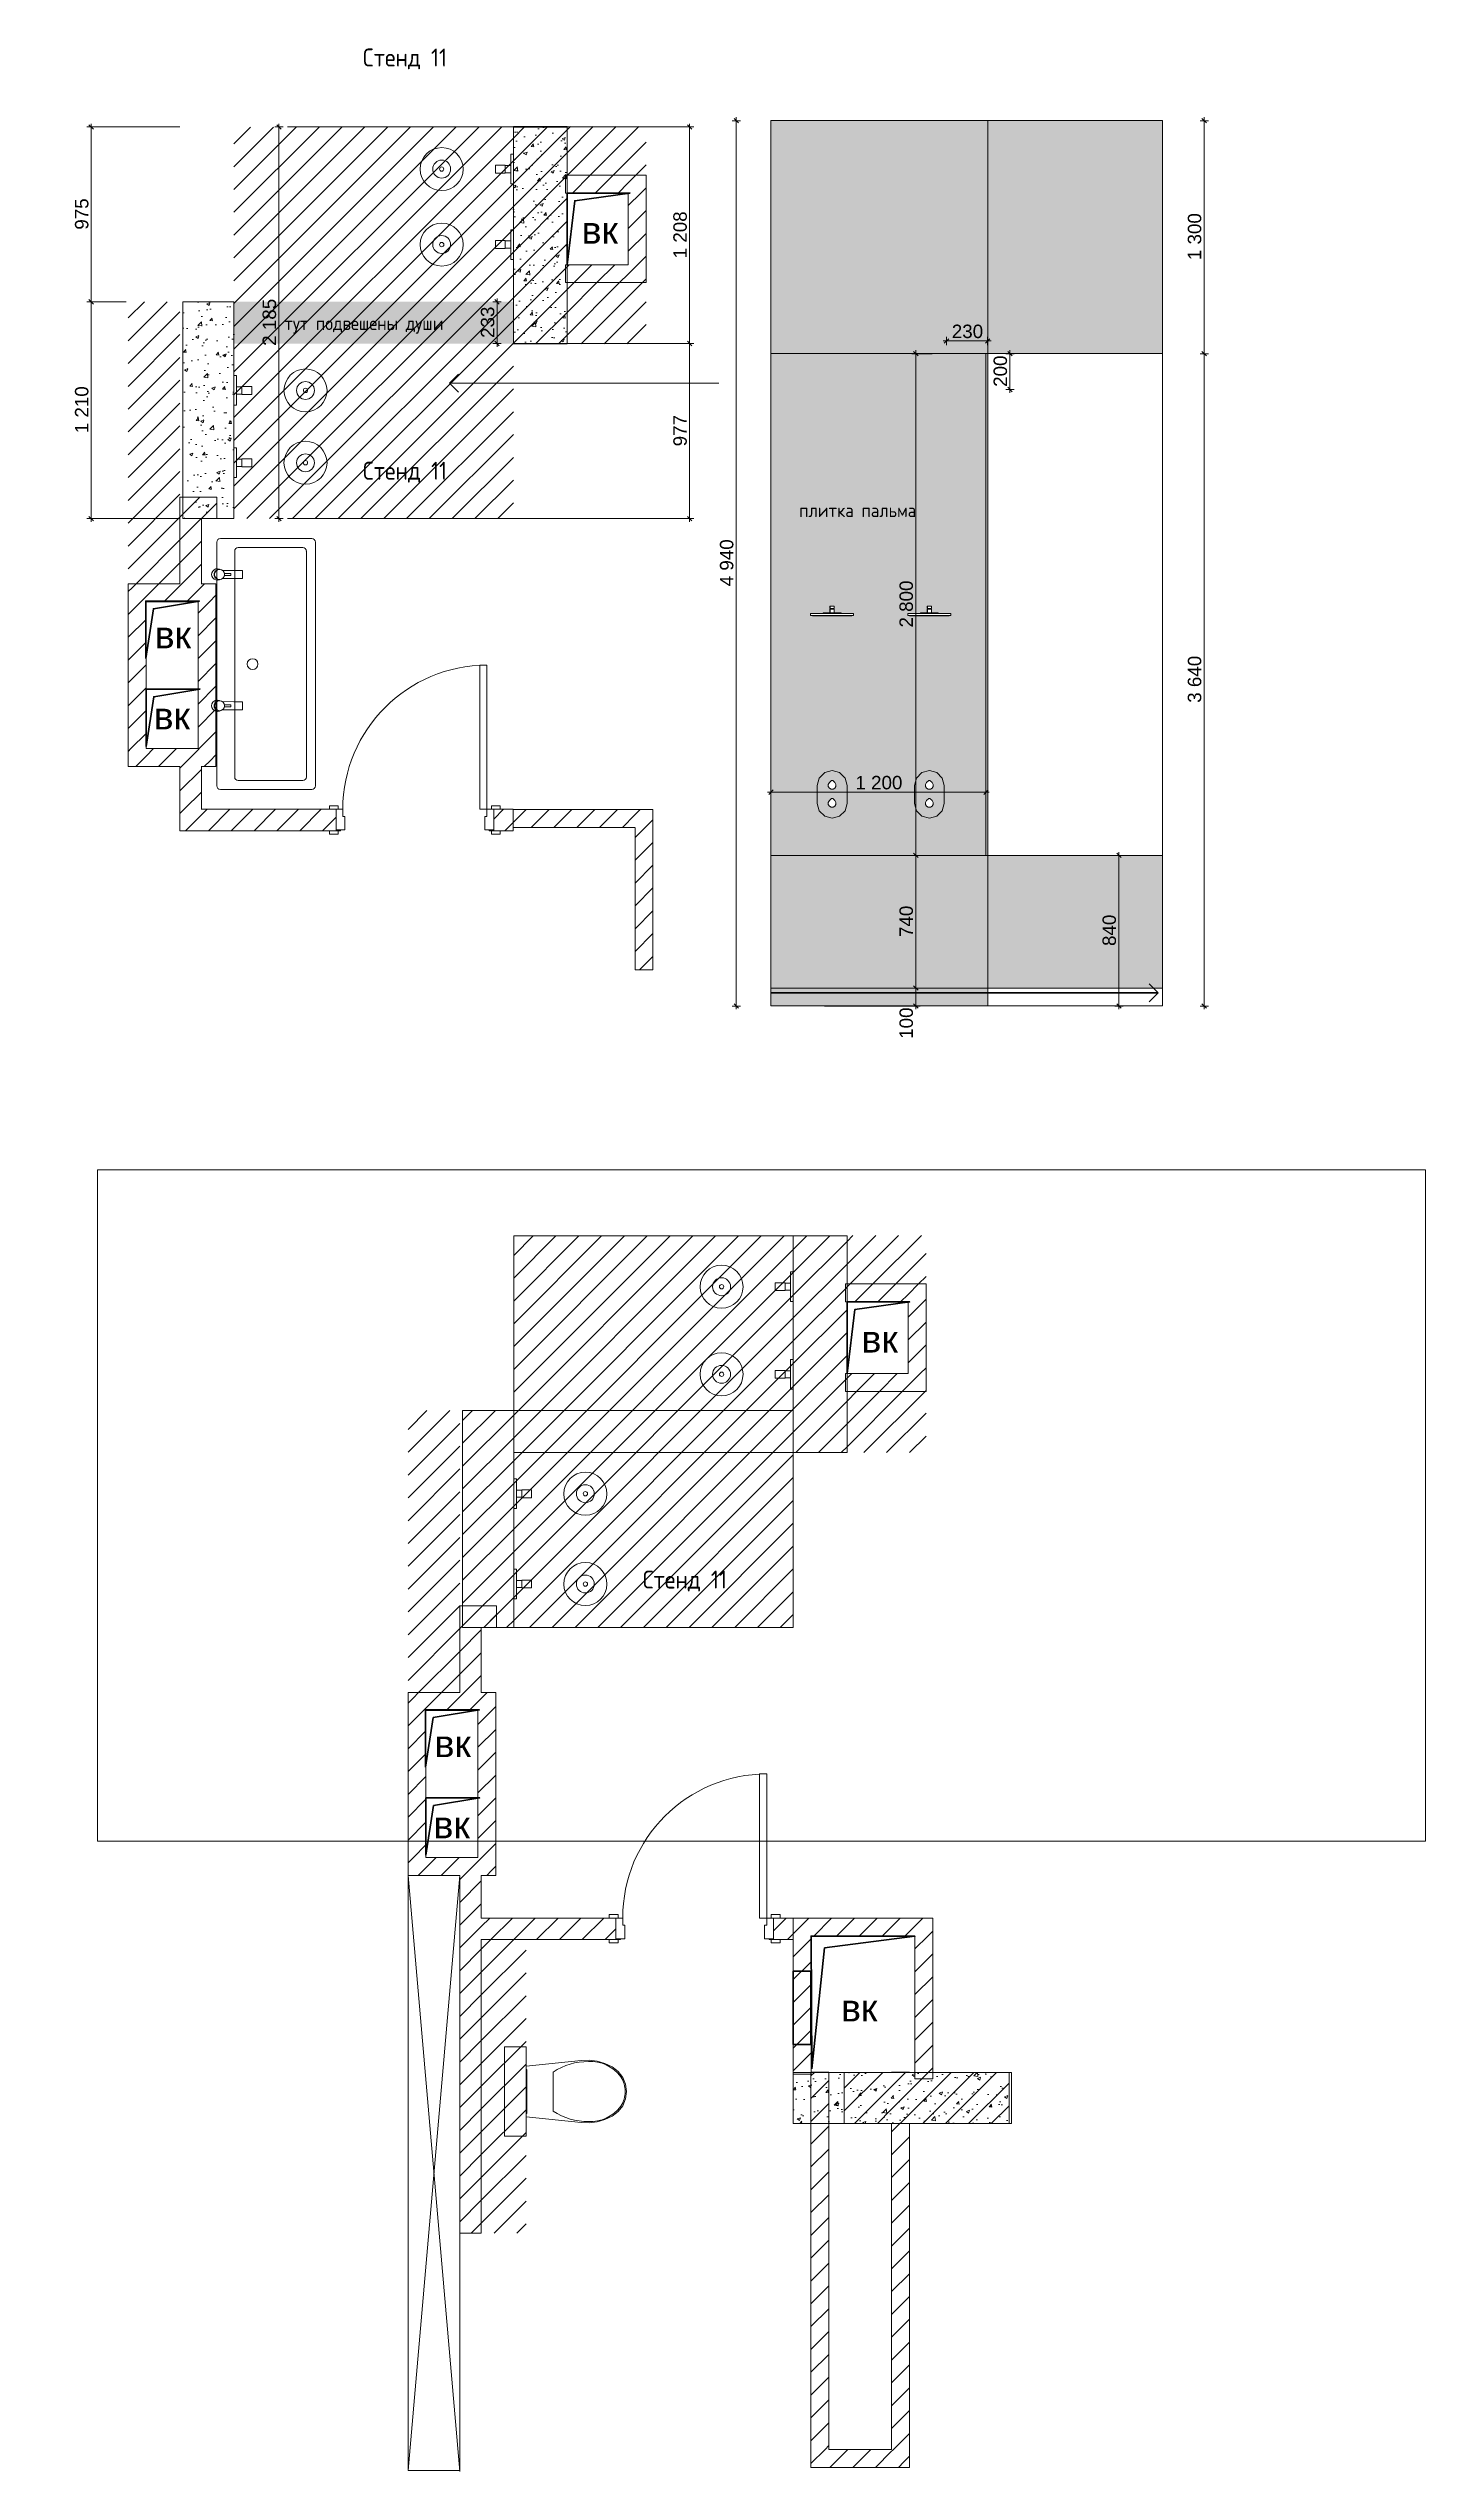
# Model space of a CAD drawing. Header units: millimetres. Extents: x 2336463 to 2579121, y 595385 to 778077.
# Drawn here: x 2515966 to 2523650, y 639953 to 653474 of the extents above; entities that cross this region are included whole.
import ezdxf

# ---------------------------------------------------------------- set-up
doc = ezdxf.new("R2010")
doc.units = ezdxf.units.MM
doc.header["$MEASUREMENT"] = 0
doc.linetypes.add('Wipeout_Contour', pattern=[1000, 0, -1000])
for name, color, linetype, lineweight, true_color in [('+ план экспозиций_Ном._пера__58', 7, 'Continuous', 5, 0xdf0000), ('+возводимые стены_Ном._пера__169', 7, 'Continuous', 5, 0x68b353), ('+возводимые стены_Ном._пера__242', 7, 'Continuous', 13, 0x1b55b5), ('+возводимые стены_Ном._пера__9', 7, 'Continuous', 15, 0x3dad99), ('1 Планировка размеры_Ном._пера__242', 7, 'Continuous', 13, 0x1b55b5), ('1 Планировка_Ном._пера__242', 7, 'Continuous', 13, 0x1b55b5), ('1 Планировка_Ном._пера__55', 7, 'Continuous', 30, 0xff0909), ('сит план_Ном._пера__87', 7, 'Continuous', 20, 0x6a6a6a)]:
    doc.layers.add(name, color=color, linetype=linetype, lineweight=lineweight, true_color=true_color)
for name, color, linetype in [('+возводимые стены', 7, 'Continuous'), ('1 Планировка', 7, 'Continuous'), ('1 Планировка размеры', 7, 'Continuous'), ('Интерьер - Мебель', 7, 'Continuous'), ('сит план', 7, 'Continuous')]:
    doc.layers.add(name, color=color, linetype=linetype)
for name, color, linetype, lineweight in [('+возводимые стены_Ном._пера__1', 7, 'Continuous', 13), ('+возводимые стены_Ном._пера__101', 252, 'Continuous', 5), ('+возводимые стены_Ном._пера__19', 255, 'Continuous', 0), ('1 Планировка размеры_Ном._пера__19', 255, 'Continuous', 0), ('1 Планировка_Ном._пера__1', 7, 'Continuous', 13), ('MEP - Отопление и Вентиляция.ОВ_Ном._пера__19', 255, 'Continuous', 0), ('Двери ARCHICAD_Ном._пера__1', 7, 'Continuous', 13), ('Интерьер - Мебель_Ном._пера__1', 7, 'Continuous', 13), ('Конструктив - Стены Несущие_Ном._пера__21', 7, 'Continuous', 30), ('сит план_Ном._пера__1', 7, 'Continuous', 13), ('сит план_Ном._пера__21', 7, 'Continuous', 30)]:
    doc.layers.add(name, color=color, linetype=linetype, lineweight=lineweight)
doc.styles.add('СГЕНЕРИР_СТИЛЬ_1', font='arial.ttf')
doc.styles.add('СГЕНЕРИР_СТИЛЬ_4', font='isocp.shx')
doc.dimstyles.new('СГЕНЕРИР_СТИЛЬ__1', dxfattribs={"dimtxt": 75, "dimasz": 23.75, "dimexe": 0.18, "dimexo": 300, "dimgap": 0, "dimtad": 1, "dimtih": 1, "dimtoh": 1, "dimdec": 0, "dimzin": 0, "dimdsep": 46, "dimtxsty": 'СГЕНЕРИР_СТИЛЬ_1', "dimblk": 'ARROWHEAD_6', "dimblk1": 'ARROWHEAD_6', "dimblk2": 'ARROWHEAD_6', "dimcen": 0.09, "dimclrd": 256, "dimclre": 256, "dimclrt": 256, "dimazin": 0, "dimtfac": 1, "dimtdec": 4, "dimtmove": 0, "dimatfit": 3, "dimfxl": 0, "dimtolj": 1, "dimtzin": 0, "dimarcsym": 0})
doc.dimstyles.new('СГЕНЕРИР_СТИЛЬ__2', dxfattribs={"dimtxt": 75, "dimasz": 23.75, "dimexe": 0.18, "dimexo": 300, "dimgap": 0, "dimtad": 1, "dimdec": 0, "dimzin": 0, "dimdsep": 46, "dimtxsty": 'СГЕНЕРИР_СТИЛЬ_1', "dimblk": 'ARROWHEAD_6', "dimblk1": 'ARROWHEAD_6', "dimblk2": 'ARROWHEAD_6', "dimcen": 0.09, "dimclrd": 256, "dimclre": 256, "dimclrt": 256, "dimazin": 0, "dimtfac": 1, "dimtdec": 4, "dimtmove": 0, "dimatfit": 3, "dimfxl": 0, "dimtolj": 1, "dimtzin": 0, "dimarcsym": 0})
doc.dimstyles.new('СГЕНЕРИР_СТИЛЬ__5', dxfattribs={"dimtxt": 75, "dimasz": 23.75, "dimexe": 0.18, "dimexo": 300, "dimgap": 0, "dimtad": 1, "dimdec": 0, "dimzin": 0, "dimdsep": 46, "dimtxsty": 'СГЕНЕРИР_СТИЛЬ_1', "dimblk": 'ARROWHEAD_6', "dimblk1": 'ARROWHEAD_6', "dimblk2": 'ARROWHEAD_6', "dimcen": 0.09, "dimclrd": 256, "dimclre": 256, "dimclrt": 255, "dimazin": 0, "dimtfac": 1, "dimtdec": 4, "dimtmove": 0, "dimatfit": 3, "dimfxl": 0, "dimtolj": 1, "dimtzin": 0, "dimarcsym": 0})
pattern_1 = [(45, (2086872.015, 585813.69), (-63.639609, 63.639609), [])]
pattern_2 = [(50, (2086872.01, 585813.69), (-182.18467, 15.939086), [19.05, -209.55]), (355, (2086872.01, 585813.69), (-35.24342, 191.056845), [15.24, -167.640584]), (100.451445, (2086887.2, 585812.36), (146.94125, 175.11775), [16.19001, -178.090245]), (46.1842, (2086872.01, 585864.49), (-271.07904, 42.04233), [28.575, -314.325]), (96.63556, (2086894.6, 585860.98), (237.40413, 247.42612), [24.28502, -267.1356]), (351.18415, (2086872.01, 585864.49), (237.40413, 247.42612), [22.85997, -251.45973]), (21, (2086897.41, 585851.79), (-151.61439, 102.2652), [19.05, -209.55]), (326, (2086897.41, 585851.79), (61.80203, 184.18797), [15.24, -167.64]), (71.451445, (2086910.05, 585843.26), (213.41642, 81.92277), [16.19001, -178.08994]), (37.5, (2086872.015, 585813.686), (3.088603, 84.555039), [0, -165.608, 0, -170.18, 0, -168.275]), (7.5, (2086872.015, 585813.69), (66.819663, 100.180575), [0, -97.028, 0, -161.798, 0, -64.135]), (327.5, (2086815.37, 585813.686), (-135.590595, 5.728744), [0, -63.5, 0, -198.12, 0, -262.89]), (317.5, (2086789.97, 585813.69), (148.12918, 25.42649), [0, -82.55, 0, -131.572, 0, -186.69])]

msp = doc.modelspace()

# ---------------------------------------------------------------- texts
at = {"layer": '+ план экспозиций_Ном._пера__58', "color": 12, "linetype": 'Continuous', "lineweight": 5, "true_color": 0xdf0000, "char_height": 100, "attachment_point": 1, "style": 'СГЕНЕРИР_СТИЛЬ_4'}
for insert in [(2517721, 653473.8), (2517721, 651167.8), (2519282.7, 644980.5)]:
    msp.add_mtext('\\A1;{\\pql;\\Fisocp.shx;Стенд 1\\Fisocp.shx;1}', dxfattribs=dict(at, insert=insert))
at = {"layer": 'MEP - Отопление и Вентиляция.ОВ_Ном._пера__19', "color": 255, "linetype": 'Continuous', "lineweight": 0, "char_height": 75, "attachment_point": 1, "style": 'СГЕНЕРИР_СТИЛЬ_4'}
for s, insert in [('\\A1;{\\pql;\\Fisocp.shx;тут подвешены души}', (2517283, 651977.8)), ('\\A1;{\\pql;\\Fisocp.shx;плитка пальма}', (2520155.3, 650933.9))]:
    msp.add_mtext(s, dxfattribs=dict(at, insert=insert))
at = {"layer": 'сит план_Ном._пера__1', "color": 7, "linetype": 'Continuous', "lineweight": 13, "char_height": 150, "attachment_point": 1, "style": 'СГЕНЕРИР_СТИЛЬ_1'}
for insert in [(2518941, 652534.7), (2516558.7, 650276.9), (2516552.8, 649824.4), (2520502.7, 646347.4), (2518120.4, 644089.6), (2518114.5, 643637), (2520388.6, 642615)]:
    msp.add_mtext('\\A1;{\\pql;\\fArial|b0|i0|c204|p38;вк}', dxfattribs=dict(at, insert=insert))

# ---------------------------------------------------------------- blocks, each defined once
blk = doc.blocks.new('Перекрытие_117', base_point=(2517973, 639958))
at = {"layer": 'Интерьер - Мебель_Ном._пера__1', "color": 7, "linetype": 'Continuous', "lineweight": 13, "flags": 128}
blk.add_lwpolyline([(2517973, 639958), (2518261, 639958), (2518261, 643279), (2517973, 643279)], close=True, dxfattribs=at)
blk = doc.blocks.new('Перекрытие_118', base_point=(2516241, 643471))
at = {"layer": '1 Планировка_Ном._пера__1', "color": 7, "linetype": 'Continuous', "lineweight": 13, "flags": 128}
blk.add_lwpolyline([(2516241, 643471), (2523650, 643471), (2523650, 647217), (2516241, 647217)], close=True, dxfattribs=at)
blk = doc.blocks.new('Перекрытие_119', base_point=(2518562, 644663))
at = {"layer": '1 Планировка_Ном._пера__1', "color": 7, "linetype": 'Continuous', "lineweight": 13, "flags": 128}
blk.add_lwpolyline([(2518562, 644663), (2520122, 644663), (2520122, 646848), (2518562, 646848)], close=True, dxfattribs=at)
blk = doc.blocks.new('Перекрытие_120', base_point=(2518562, 644663))
at = {"layer": '1 Планировка_Ном._пера__1', "color": 7, "linetype": 'Continuous', "lineweight": 13, "flags": 128}
blk.add_lwpolyline([(2518562, 644663), (2520122, 644663), (2520122, 646848), (2518562, 646848)], close=True, dxfattribs=at)
blk = doc.blocks.new('Перекрытие_121', base_point=(2518562, 645640))
at = {"layer": '1 Планировка_Ном._пера__1', "color": 7, "linetype": 'Continuous', "lineweight": 13, "flags": 128}
blk.add_lwpolyline([(2518562, 645640), (2520122, 645640), (2520122, 645873), (2518562, 645873)], close=True, dxfattribs=at)
blk = doc.blocks.new('Стена_358', base_point=(2517973, 644300))
at = {"layer": 'сит план_Ном._пера__87', "linetype": 'Continuous', "lineweight": 20, "true_color": 0x6a6a6a}
h = blk.add_hatch(dxfattribs=at)
h.set_pattern_fill('Блоки_Бетонные_Эффективные', color=251, style=0, pattern_type=2)
h.set_pattern_definition(pattern_1)
h.paths.add_polyline_path([(2518073, 644200), (2517973, 644300), (2517973, 644200)])
h = blk.add_hatch(dxfattribs=at)
h.set_pattern_fill('Блоки_Бетонные_Эффективные', color=251, style=0, pattern_type=2)
h.set_pattern_definition(pattern_1)
h.paths.add_polyline_path([(2518073, 644300), (2517973, 644300), (2518073, 644200)])
h = blk.add_hatch(dxfattribs=at)
h.set_pattern_fill('Блоки_Бетонные_Эффективные', color=251, style=0, pattern_type=2)
h.set_pattern_definition(pattern_1)
h.paths.add_polyline_path([(2518073, 644200), (2518363, 644200), (2518363, 644300), (2518073, 644300)])
h = blk.add_hatch(dxfattribs=at)
h.set_pattern_fill('Блоки_Бетонные_Эффективные', color=251, style=0, pattern_type=2)
h.set_pattern_definition(pattern_1)
h.paths.add_polyline_path([(2518363, 644200), (2518463, 644200), (2518463, 644300)])
h = blk.add_hatch(dxfattribs=at)
h.set_pattern_fill('Блоки_Бетонные_Эффективные', color=251, style=0, pattern_type=2)
h.set_pattern_definition(pattern_1)
h.paths.add_polyline_path([(2518363, 644200), (2518463, 644300), (2518363, 644300)])
at = {"layer": 'сит план_Ном._пера__1', "color": 7, "linetype": 'Continuous', "lineweight": 13, "flags": 128}
for points in [[(2517973, 644300), (2517973, 644200)], [(2518261, 644300), (2517973, 644300)], [(2518463, 644300), (2518381, 644300)], [(2518463, 644300), (2518463, 644200)], [(2518073, 644200), (2518363, 644200)]]:
    blk.add_lwpolyline(points, dxfattribs=at)
blk = doc.blocks.new('Стена_359', base_point=(2518463, 644300))
at = {"layer": 'сит план_Ном._пера__87', "linetype": 'Continuous', "lineweight": 20, "true_color": 0x6a6a6a}
h = blk.add_hatch(dxfattribs=at)
h.set_pattern_fill('Блоки_Бетонные_Эффективные', color=251, style=0, pattern_type=2)
h.set_pattern_definition(pattern_1)
h.paths.add_polyline_path([(2518363, 644200), (2518363, 643380), (2518463, 643380), (2518463, 644200)])
h = blk.add_hatch(dxfattribs=at)
h.set_pattern_fill('Блоки_Бетонные_Эффективные', color=251, style=0, pattern_type=2)
h.set_pattern_definition(pattern_1)
h.paths.add_polyline_path([(2518363, 643280), (2518463, 643280), (2518363, 643380)])
h = blk.add_hatch(dxfattribs=at)
h.set_pattern_fill('Блоки_Бетонные_Эффективные', color=251, style=0, pattern_type=2)
h.set_pattern_definition(pattern_1)
h.paths.add_polyline_path([(2518363, 643380), (2518463, 643280), (2518463, 643380)])
at = {"layer": 'сит план_Ном._пера__1', "color": 7, "linetype": 'Continuous', "lineweight": 13, "flags": 128}
for points in [[(2518363, 644200), (2518363, 643380)], [(2518463, 643280), (2518463, 644200)]]:
    blk.add_lwpolyline(points, dxfattribs=at)
blk = doc.blocks.new('Стена_360', base_point=(2518463, 643280))
at = {"layer": 'сит план_Ном._пера__87', "linetype": 'Continuous', "lineweight": 20, "true_color": 0x6a6a6a}
h = blk.add_hatch(dxfattribs=at)
h.set_pattern_fill('Блоки_Бетонные_Эффективные', color=251, style=0, pattern_type=2)
h.set_pattern_definition(pattern_1)
h.paths.add_polyline_path([(2517973, 643380), (2517973, 643280), (2518073, 643380)])
h = blk.add_hatch(dxfattribs=at)
h.set_pattern_fill('Блоки_Бетонные_Эффективные', color=251, style=0, pattern_type=2)
h.set_pattern_definition(pattern_1)
h.paths.add_polyline_path([(2518073, 643380), (2517973, 643280), (2518073, 643280)])
h = blk.add_hatch(dxfattribs=at)
h.set_pattern_fill('Блоки_Бетонные_Эффективные', color=251, style=0, pattern_type=2)
h.set_pattern_definition(pattern_1)
h.paths.add_polyline_path([(2518363, 643380), (2518073, 643380), (2518073, 643280), (2518363, 643280)])
at = {"layer": 'сит план_Ном._пера__1', "color": 7, "linetype": 'Continuous', "lineweight": 13, "flags": 128}
for points in [[(2517973, 643280), (2517973, 643380)], [(2518363, 643380), (2518073, 643380)], [(2517973, 643280), (2518261, 643280)], [(2518381, 643280), (2518463, 643280)]]:
    blk.add_lwpolyline(points, dxfattribs=at)
blk = doc.blocks.new('Стена_361', base_point=(2517973, 643280))
at = {"layer": 'сит план_Ном._пера__87', "linetype": 'Continuous', "lineweight": 20, "true_color": 0x6a6a6a}
h = blk.add_hatch(dxfattribs=at)
h.set_pattern_fill('Блоки_Бетонные_Эффективные', color=251, style=0, pattern_type=2)
h.set_pattern_definition(pattern_1)
h.paths.add_polyline_path([(2518073, 643380), (2518073, 644200), (2517973, 644200), (2517973, 643380)])
at = {"layer": 'сит план_Ном._пера__1', "color": 7, "linetype": 'Continuous', "lineweight": 13, "flags": 128}
for points in [[(2517973, 644200), (2517973, 643380)], [(2518073, 643380), (2518073, 644200)]]:
    blk.add_lwpolyline(points, dxfattribs=at)
blk = doc.blocks.new('Стена_362', base_point=(2520122, 646848))
at = {"layer": 'сит план_Ном._пера__87', "linetype": 'Continuous', "lineweight": 20, "true_color": 0x6a6a6a}
h = blk.add_hatch(dxfattribs=at)
h.set_pattern_fill('Блоки_Бетонные_Эффективные', color=251, style=0, pattern_type=2)
h.set_pattern_definition(pattern_1)
h.paths.add_polyline_path([(2520122, 646848), (2520122, 645640), (2520422, 645640), (2520422, 646848)])
at = {"layer": 'сит план_Ном._пера__1', "color": 7, "linetype": 'Continuous', "lineweight": 13, "flags": 128}
for points in [[(2520122, 646848), (2520122, 645640)], [(2520422, 646848), (2520122, 646848)], [(2520422, 645640), (2520422, 646848)], [(2520122, 645640), (2520422, 645640)]]:
    blk.add_lwpolyline(points, dxfattribs=at)
blk = doc.blocks.new('Стена_363', base_point=(2520413, 646580))
at = {"layer": 'сит план_Ном._пера__87', "linetype": 'Continuous', "lineweight": 20, "true_color": 0x6a6a6a}
h = blk.add_hatch(dxfattribs=at)
h.set_pattern_fill('Блоки_Бетонные_Эффективные', color=251, style=0, pattern_type=2)
h.set_pattern_definition(pattern_1)
h.paths.add_polyline_path([(2520763, 646580), (2520413, 646580), (2520413, 646480), (2520763, 646480)])
h = blk.add_hatch(dxfattribs=at)
h.set_pattern_fill('Блоки_Бетонные_Эффективные', color=251, style=0, pattern_type=2)
h.set_pattern_definition(pattern_1)
h.paths.add_polyline_path([(2520763, 646480), (2520863, 646480), (2520863, 646580)])
h = blk.add_hatch(dxfattribs=at)
h.set_pattern_fill('Блоки_Бетонные_Эффективные', color=251, style=0, pattern_type=2)
h.set_pattern_definition(pattern_1)
h.paths.add_polyline_path([(2520763, 646480), (2520863, 646580), (2520763, 646580)])
at = {"layer": 'сит план_Ном._пера__1', "color": 7, "linetype": 'Continuous', "lineweight": 13, "flags": 128}
for points in [[(2520863, 646580), (2520413, 646580)], [(2520413, 646580), (2520413, 646480)], [(2520863, 646580), (2520863, 646480)], [(2520413, 646480), (2520763, 646480)]]:
    blk.add_lwpolyline(points, dxfattribs=at)
blk = doc.blocks.new('Стена_364', base_point=(2520863, 646580))
at = {"layer": 'сит план_Ном._пера__87', "linetype": 'Continuous', "lineweight": 20, "true_color": 0x6a6a6a}
h = blk.add_hatch(dxfattribs=at)
h.set_pattern_fill('Блоки_Бетонные_Эффективные', color=251, style=0, pattern_type=2)
h.set_pattern_definition(pattern_1)
h.paths.add_polyline_path([(2520763, 646480), (2520763, 646080), (2520863, 646080), (2520863, 646480)])
h = blk.add_hatch(dxfattribs=at)
h.set_pattern_fill('Блоки_Бетонные_Эффективные', color=251, style=0, pattern_type=2)
h.set_pattern_definition(pattern_1)
h.paths.add_polyline_path([(2520763, 645980), (2520863, 645980), (2520763, 646080)])
h = blk.add_hatch(dxfattribs=at)
h.set_pattern_fill('Блоки_Бетонные_Эффективные', color=251, style=0, pattern_type=2)
h.set_pattern_definition(pattern_1)
h.paths.add_polyline_path([(2520763, 646080), (2520863, 645980), (2520863, 646080)])
at = {"layer": 'сит план_Ном._пера__1', "color": 7, "linetype": 'Continuous', "lineweight": 13, "flags": 128}
for points in [[(2520763, 646480), (2520763, 646080)], [(2520863, 645980), (2520863, 646480)], [(2520863, 645980), (2520763, 645980)]]:
    blk.add_lwpolyline(points, dxfattribs=at)
blk = doc.blocks.new('Стена_365', base_point=(2520863, 645980))
at = {"layer": 'сит план_Ном._пера__87', "linetype": 'Continuous', "lineweight": 20, "true_color": 0x6a6a6a}
h = blk.add_hatch(dxfattribs=at)
h.set_pattern_fill('Блоки_Бетонные_Эффективные', color=251, style=0, pattern_type=2)
h.set_pattern_definition(pattern_1)
h.paths.add_polyline_path([(2520763, 646080), (2520413, 646080), (2520413, 645980), (2520763, 645980)])
at = {"layer": 'сит план_Ном._пера__1', "color": 7, "linetype": 'Continuous', "lineweight": 13, "flags": 128}
for points in [[(2520763, 646080), (2520413, 646080)], [(2520413, 645980), (2520413, 646080)], [(2520413, 645980), (2520763, 645980)]]:
    blk.add_lwpolyline(points, dxfattribs=at)
blk = doc.blocks.new('Стена_366', base_point=(2520121, 643041))
at = {"layer": 'сит план_Ном._пера__87', "linetype": 'Continuous', "lineweight": 20, "true_color": 0x6a6a6a}
h = blk.add_hatch(dxfattribs=at)
h.set_pattern_fill('Блоки_Бетонные_Эффективные', color=251, style=0, pattern_type=2)
h.set_pattern_definition(pattern_1)
h.paths.add_polyline_path([(2520121, 643041), (2520121, 642170), (2520221, 642170), (2520221, 643041)])
at = {"layer": 'сит план_Ном._пера__1', "color": 7, "linetype": 'Continuous', "lineweight": 13, "flags": 128}
for points in [[(2520121, 643041), (2520121, 642170)], [(2520221, 643041), (2520121, 643041)], [(2520221, 643041), (2520221, 643041)], [(2520221, 642170), (2520221, 642941)], [(2520121, 642170), (2520221, 642170)]]:
    blk.add_lwpolyline(points, dxfattribs=at)
blk = doc.blocks.new('Стена_367', base_point=(2520121, 643041))
at = {"layer": 'сит план_Ном._пера__87', "linetype": 'Continuous', "lineweight": 20, "true_color": 0x6a6a6a}
h = blk.add_hatch(dxfattribs=at)
h.set_pattern_fill('Блоки_Бетонные_Эффективные', color=251, style=0, pattern_type=2)
h.set_pattern_definition(pattern_1)
h.paths.add_polyline_path([(2520801, 643041), (2520221, 643041), (2520221, 642941), (2520801, 642941)])
h = blk.add_hatch(dxfattribs=at)
h.set_pattern_fill('Блоки_Бетонные_Эффективные', color=251, style=0, pattern_type=2)
h.set_pattern_definition(pattern_1)
h.paths.add_polyline_path([(2520801, 642941), (2520901, 642941), (2520901, 643041)])
h = blk.add_hatch(dxfattribs=at)
h.set_pattern_fill('Блоки_Бетонные_Эффективные', color=251, style=0, pattern_type=2)
h.set_pattern_definition(pattern_1)
h.paths.add_polyline_path([(2520801, 642941), (2520901, 643041), (2520801, 643041)])
at = {"layer": 'сит план_Ном._пера__1', "color": 7, "linetype": 'Continuous', "lineweight": 13, "flags": 128}
for points in [[(2520901, 643041), (2520221, 643041)], [(2520221, 642941), (2520801, 642941)], [(2520901, 643041), (2520901, 642941)]]:
    blk.add_lwpolyline(points, dxfattribs=at)
blk = doc.blocks.new('Стена_368', base_point=(2520901, 643041))
at = {"layer": 'сит план_Ном._пера__87', "linetype": 'Continuous', "lineweight": 20, "true_color": 0x6a6a6a}
h = blk.add_hatch(dxfattribs=at)
h.set_pattern_fill('Блоки_Бетонные_Эффективные', color=251, style=0, pattern_type=2)
h.set_pattern_definition(pattern_1)
h.paths.add_polyline_path([(2520801, 642941), (2520801, 642145), (2520901, 642145), (2520901, 642941)])
at = {"layer": 'сит план_Ном._пера__1', "color": 7, "linetype": 'Continuous', "lineweight": 13, "flags": 128}
for points in [[(2520801, 642941), (2520801, 642145)], [(2520901, 642145), (2520901, 642941)], [(2520901, 642145), (2520801, 642145)]]:
    blk.add_lwpolyline(points, dxfattribs=at)
blk = doc.blocks.new('Стена_369', base_point=(2520407, 642181))
at = {"layer": 'сит план_Ном._пера__87', "linetype": 'Continuous', "lineweight": 20, "true_color": 0x6a6a6a}
h = blk.add_hatch(dxfattribs=at)
h.set_pattern_fill('Блоки_Бетонные_Эффективные', color=251, style=0, pattern_type=2)
h.set_pattern_definition(pattern_1)
h.paths.add_polyline_path([(2520671, 641896), (2520671, 642181), (2520407, 642181), (2520407, 641896)])
h = blk.add_hatch(dxfattribs=at)
h.set_pattern_fill('Блоки_Бетонные_Эффективные', color=251, style=0, pattern_type=2)
h.set_pattern_definition(pattern_1)
h.paths.add_polyline_path([(2521326, 641895), (2521326, 642180), (2520771, 642180), (2520771, 641895)])
at = {"layer": 'сит план_Ном._пера__1', "color": 7, "linetype": 'Continuous', "lineweight": 13, "flags": 128}
for points in [[(2520671, 642181), (2520407, 642181)], [(2520407, 642181), (2520407, 641896)], [(2520801, 642180), (2520771, 642180)], [(2521326, 642180), (2520901, 642180)], [(2521326, 641895), (2521326, 642180)], [(2520407, 641896), (2520671, 641896)], [(2520771, 641895), (2521326, 641895)]]:
    blk.add_lwpolyline(points, dxfattribs=at)
blk = doc.blocks.new('Стена_370', base_point=(2520221, 642183))
at = {"layer": 'сит план_Ном._пера__87', "linetype": 'Continuous', "lineweight": 20, "true_color": 0x6a6a6a}
h = blk.add_hatch(dxfattribs=at)
h.set_pattern_fill('Блоки_Бетонные_Эффективные', color=251, style=0, pattern_type=2)
h.set_pattern_definition(pattern_1)
h.paths.add_polyline_path([(2520321, 640077), (2520321, 642183), (2520221, 642183), (2520221, 640077)])
h = blk.add_hatch(dxfattribs=at)
h.set_pattern_fill('Блоки_Бетонные_Эффективные', color=251, style=0, pattern_type=2)
h.set_pattern_definition(pattern_1)
h.paths.add_polyline_path([(2520321, 640077), (2520221, 639977), (2520321, 639977)])
h = blk.add_hatch(dxfattribs=at)
h.set_pattern_fill('Блоки_Бетонные_Эффективные', color=251, style=0, pattern_type=2)
h.set_pattern_definition(pattern_1)
h.paths.add_polyline_path([(2520321, 640077), (2520221, 640077), (2520221, 639977)])
at = {"layer": 'сит план_Ном._пера__1', "color": 7, "linetype": 'Continuous', "lineweight": 13, "flags": 128}
for points in [[(2520221, 642183), (2520221, 639977)], [(2520321, 642183), (2520221, 642183)], [(2520321, 640077), (2520321, 642183)], [(2520221, 639977), (2520321, 639977)]]:
    blk.add_lwpolyline(points, dxfattribs=at)
blk = doc.blocks.new('Стена_371', base_point=(2520221, 639977))
at = {"layer": 'сит план_Ном._пера__87', "linetype": 'Continuous', "lineweight": 20, "true_color": 0x6a6a6a}
h = blk.add_hatch(dxfattribs=at)
h.set_pattern_fill('Блоки_Бетонные_Эффективные', color=251, style=0, pattern_type=2)
h.set_pattern_definition(pattern_1)
h.paths.add_polyline_path([(2520321, 639977), (2520671, 639977), (2520671, 640077), (2520321, 640077)])
h = blk.add_hatch(dxfattribs=at)
h.set_pattern_fill('Блоки_Бетонные_Эффективные', color=251, style=0, pattern_type=2)
h.set_pattern_definition(pattern_1)
h.paths.add_polyline_path([(2520771, 640077), (2520671, 640077), (2520771, 639977)])
h = blk.add_hatch(dxfattribs=at)
h.set_pattern_fill('Блоки_Бетонные_Эффективные', color=251, style=0, pattern_type=2)
h.set_pattern_definition(pattern_1)
h.paths.add_polyline_path([(2520771, 639977), (2520671, 640077), (2520671, 639977)])
at = {"layer": 'сит план_Ном._пера__1', "color": 7, "linetype": 'Continuous', "lineweight": 13, "flags": 128}
for points in [[(2520671, 640077), (2520321, 640077)], [(2520771, 639977), (2520771, 640077)], [(2520321, 639977), (2520771, 639977)]]:
    blk.add_lwpolyline(points, dxfattribs=at)
blk = doc.blocks.new('Стена_372', base_point=(2520771, 639977))
at = {"layer": 'сит план_Ном._пера__87', "linetype": 'Continuous', "lineweight": 20, "true_color": 0x6a6a6a}
h = blk.add_hatch(dxfattribs=at)
h.set_pattern_fill('Блоки_Бетонные_Эффективные', color=251, style=0, pattern_type=2)
h.set_pattern_definition(pattern_1)
h.paths.add_polyline_path([(2520771, 640077), (2520771, 642183), (2520671, 642183), (2520671, 640077)])
at = {"layer": 'сит план_Ном._пера__1', "color": 7, "linetype": 'Continuous', "lineweight": 13, "flags": 128}
for points in [[(2520671, 642183), (2520771, 642183)], [(2520671, 641896), (2520671, 640077)], [(2520771, 640077), (2520771, 641895)]]:
    blk.add_lwpolyline(points, dxfattribs=at)
blk = doc.blocks.new('Стена_373', base_point=(2518381, 641284))
at = {"layer": '+возводимые стены_Ном._пера__169', "linetype": 'Continuous', "lineweight": 5, "true_color": 0x68b353}
h = blk.add_hatch(dxfattribs=at)
h.set_pattern_fill('Блоки_Бетонные_Эффективные', color=85, style=0, pattern_type=2)
h.set_pattern_definition(pattern_1)
h.paths.add_polyline_path([(2518381, 641284), (2518381, 643280), (2518261, 643280), (2518261, 641284)])
at = {"layer": '+возводимые стены_Ном._пера__101', "color": 252, "linetype": 'Continuous', "lineweight": 5, "flags": 128}
for points in [[(2518261, 643280), (2518261, 641284)], [(2518381, 643042), (2518381, 643280)], [(2518381, 641284), (2518381, 642922)], [(2518261, 641284), (2518381, 641284)]]:
    blk.add_lwpolyline(points, dxfattribs=at)
blk = doc.blocks.new('Однопольная Дверь 25_3')
at = {"layer": 'Двери ARCHICAD_Ном._пера__1', "color": 7, "linetype": 'Continuous', "lineweight": 13}
for p, q in [((362, 0), (362, 804)), ((362, 804), (402, 804)), ((402, 804), (402, 0)), ((-477, 0), (-477, 19)), ((-477, 19), (-427, 19)), ((-427, 0), (-477, 0)), ((-440, 0), (-477, 0)), ((-440, 0), (-477, 0)), ((-402, 0), (-440, 0)), ((-440, 0), (-440, -115)), ((-440, 0), (-440, -115)), ((-440, 0), (-440, -115)), ((-427, 19), (-427, 0)), ((-402, -40), (-402, 0)), ((402, 0), (362, 0)), ((440, 0), (402, 0)), ((402, 0), (402, -40)), ((427, 19), (477, 19)), ((427, 0), (427, 19)), ((477, 0), (427, 0)), ((440, -115), (440, 0)), ((440, 0), (440, -115)), ((440, 0), (440, -115)), ((440, 0), (477, 0)), ((440, 0), (477, 0)), ((477, 19), (477, 0)), ((-477, -139), (-477, -120)), ((-477, -120), (-427, -120)), ((-440, -120), (-477, -120)), ((-440, -120), (-477, -120)), ((-440, -120), (-440, -115)), ((-440, -115), (-415, -115)), ((-440, -115), (-390, -115)), ((-440, -115), (-440, -120)), ((-440, -115), (-440, -120)), ((-415, -120), (-440, -120)), ((-427, -120), (-427, -139)), ((-415, -115), (-415, -120)), ((-390, -40), (-402, -40)), ((-390, -115), (-390, -40)), ((402, -40), (390, -40)), ((390, -40), (390, -115)), ((390, -115), (440, -115)), ((415, -120), (415, -115)), ((415, -115), (440, -115)), ((440, -120), (415, -120)), ((427, -120), (477, -120)), ((427, -139), (427, -120)), ((440, -115), (440, -120)), ((440, -115), (440, -120)), ((440, -115), (440, -120)), ((440, -120), (477, -120)), ((440, -120), (477, -120)), ((477, -120), (477, -139)), ((-427, -139), (-477, -139)), ((477, -139), (427, -139))]:
    blk.add_line(p, q, dxfattribs=at)
blk.add_arc((402, 0), 804, 90, 180, dxfattribs=at)
blk = doc.blocks.new('Стена_374', base_point=(2520121, 643042))
at = {"layer": '+возводимые стены_Ном._пера__169', "linetype": 'Continuous', "lineweight": 5, "true_color": 0x68b353}
h = blk.add_hatch(dxfattribs=at)
h.set_pattern_fill('Блоки_Бетонные_Эффективные', color=85, style=0, pattern_type=2)
h.set_pattern_definition(pattern_1)
h.paths.add_polyline_path([(2518381, 643042), (2518381, 642922), (2519132, 642922), (2519132, 643042)])
h = blk.add_hatch(dxfattribs=at)
h.set_pattern_fill('Блоки_Бетонные_Эффективные', color=85, style=0, pattern_type=2)
h.set_pattern_definition(pattern_1)
h.paths.add_polyline_path([(2520121, 643042), (2520012, 643042), (2520012, 642922), (2520121, 642922)])
at = {"layer": '+возводимые стены_Ном._пера__101', "color": 252, "linetype": 'Continuous', "lineweight": 5}
for p, q in [((2519132, 643042), (2519095, 643042)), ((2519132, 642922), (2519095, 642922)), ((2519132, 643042), (2519132, 642927)), ((2519132, 642927), (2519132, 642922)), ((2520012, 643042), (2520049, 643042)), ((2520012, 643042), (2520012, 642927)), ((2520012, 642927), (2520012, 642922)), ((2520012, 642922), (2520049, 642922))]:
    blk.add_line(p, q, dxfattribs=at)
at = {"layer": '+возводимые стены_Ном._пера__101', "color": 252, "linetype": 'Continuous', "lineweight": 5, "flags": 128}
for points in [[(2519132, 643042), (2518381, 643042)], [(2518381, 642922), (2519132, 642922)], [(2520121, 643042), (2520012, 643042)], [(2520012, 642922), (2520121, 642922)], [(2520121, 642922), (2520121, 643042)]]:
    blk.add_lwpolyline(points, dxfattribs=at)
at = {"layer": 'Двери ARCHICAD_Ном._пера__1', "color": 7, "linetype": 'Continuous', "lineweight": 13, "zscale": 1000}
blk.add_blockref('Однопольная Дверь 25_3', (2519572, 643042), dxfattribs=at)
blk = doc.blocks.new('Стена_375', base_point=(2518467, 644663))
at = {"layer": '+возводимые стены_Ном._пера__169', "linetype": 'Continuous', "lineweight": 5, "true_color": 0x68b353}
h = blk.add_hatch(dxfattribs=at)
h.set_pattern_fill('Блоки_Бетонные_Эффективные', color=85, style=0, pattern_type=2)
h.set_pattern_definition(pattern_1)
h.paths.add_polyline_path([(2518261, 644663), (2518381, 644663), (2518261, 644783)])
h = blk.add_hatch(dxfattribs=at)
h.set_pattern_fill('Блоки_Бетонные_Эффективные', color=85, style=0, pattern_type=2)
h.set_pattern_definition(pattern_1)
h.paths.add_polyline_path([(2518381, 644783), (2518261, 644783), (2518381, 644663)])
h = blk.add_hatch(dxfattribs=at)
h.set_pattern_fill('Блоки_Бетонные_Эффективные', color=85, style=0, pattern_type=2)
h.set_pattern_definition(pattern_1)
h.paths.add_polyline_path([(2518381, 644663), (2518467, 644663), (2518467, 644783), (2518381, 644783)])
at = {"layer": '+возводимые стены_Ном._пера__101', "color": 252, "linetype": 'Continuous', "lineweight": 5, "flags": 128}
for points in [[(2518261, 644783), (2518261, 644663)], [(2518467, 644783), (2518261, 644783)], [(2518467, 644783), (2518467, 644663)], [(2518381, 644663), (2518467, 644663)]]:
    blk.add_lwpolyline(points, dxfattribs=at)
blk = doc.blocks.new('Стена_376', base_point=(2518381, 644300))
at = {"layer": '+возводимые стены_Ном._пера__169', "linetype": 'Continuous', "lineweight": 5, "true_color": 0x68b353}
h = blk.add_hatch(dxfattribs=at)
h.set_pattern_fill('Блоки_Бетонные_Эффективные', color=85, style=0, pattern_type=2)
h.set_pattern_definition(pattern_1)
h.paths.add_polyline_path([(2518261, 644663), (2518261, 644300), (2518381, 644300), (2518381, 644663)])
at = {"layer": '+возводимые стены_Ном._пера__101', "color": 252, "linetype": 'Continuous', "lineweight": 5, "flags": 128}
for points in [[(2518261, 644663), (2518261, 644300)], [(2518381, 644300), (2518381, 644663)]]:
    blk.add_lwpolyline(points, dxfattribs=at)
blk = doc.blocks.new('Стена_377', base_point=(2518277, 644663))
at = {"layer": 'сит план_Ном._пера__87', "linetype": 'Continuous', "lineweight": 20, "true_color": 0x6a6a6a}
h = blk.add_hatch(dxfattribs=at)
h.set_pattern_fill('Блоки_Бетонные_Эффективные', color=251, style=0, pattern_type=2)
h.set_pattern_definition(pattern_1)
h.paths.add_polyline_path([(2518562, 644663), (2518562, 645873), (2518277, 645873), (2518277, 644663)])
at = {"layer": 'сит план_Ном._пера__1', "color": 7, "linetype": 'Continuous', "lineweight": 13, "flags": 128}
for points in [[(2518562, 645873), (2518277, 645873)], [(2518277, 645873), (2518277, 644663)], [(2518562, 644663), (2518562, 645873)], [(2518277, 644663), (2518562, 644663)]]:
    blk.add_lwpolyline(points, dxfattribs=at)
blk = doc.blocks.new('Стена_378', base_point=(2516411, 650487))
at = {"layer": 'сит план_Ном._пера__87', "linetype": 'Continuous', "lineweight": 20, "true_color": 0x6a6a6a}
h = blk.add_hatch(dxfattribs=at)
h.set_pattern_fill('Блоки_Бетонные_Эффективные', color=251, style=0, pattern_type=2)
h.set_pattern_definition(pattern_1)
h.paths.add_polyline_path([(2516511, 650387), (2516411, 650487), (2516411, 650387)])
h = blk.add_hatch(dxfattribs=at)
h.set_pattern_fill('Блоки_Бетонные_Эффективные', color=251, style=0, pattern_type=2)
h.set_pattern_definition(pattern_1)
h.paths.add_polyline_path([(2516511, 650487), (2516411, 650487), (2516511, 650387)])
h = blk.add_hatch(dxfattribs=at)
h.set_pattern_fill('Блоки_Бетонные_Эффективные', color=251, style=0, pattern_type=2)
h.set_pattern_definition(pattern_1)
h.paths.add_polyline_path([(2516511, 650387), (2516801, 650387), (2516801, 650487), (2516511, 650487)])
h = blk.add_hatch(dxfattribs=at)
h.set_pattern_fill('Блоки_Бетонные_Эффективные', color=251, style=0, pattern_type=2)
h.set_pattern_definition(pattern_1)
h.paths.add_polyline_path([(2516801, 650387), (2516901, 650387), (2516901, 650487)])
h = blk.add_hatch(dxfattribs=at)
h.set_pattern_fill('Блоки_Бетонные_Эффективные', color=251, style=0, pattern_type=2)
h.set_pattern_definition(pattern_1)
h.paths.add_polyline_path([(2516801, 650387), (2516901, 650487), (2516801, 650487)])
at = {"layer": 'сит план_Ном._пера__1', "color": 7, "linetype": 'Continuous', "lineweight": 13, "flags": 128}
for points in [[(2516411, 650487), (2516411, 650387)], [(2516699, 650487), (2516411, 650487)], [(2516901, 650487), (2516819, 650487)], [(2516901, 650487), (2516901, 650387)], [(2516511, 650387), (2516801, 650387)]]:
    blk.add_lwpolyline(points, dxfattribs=at)
blk = doc.blocks.new('Стена_379', base_point=(2516901, 650487))
at = {"layer": 'сит план_Ном._пера__87', "linetype": 'Continuous', "lineweight": 20, "true_color": 0x6a6a6a}
h = blk.add_hatch(dxfattribs=at)
h.set_pattern_fill('Блоки_Бетонные_Эффективные', color=251, style=0, pattern_type=2)
h.set_pattern_definition(pattern_1)
h.paths.add_polyline_path([(2516801, 650387), (2516801, 649567), (2516901, 649567), (2516901, 650387)])
h = blk.add_hatch(dxfattribs=at)
h.set_pattern_fill('Блоки_Бетонные_Эффективные', color=251, style=0, pattern_type=2)
h.set_pattern_definition(pattern_1)
h.paths.add_polyline_path([(2516801, 649467), (2516901, 649467), (2516801, 649567)])
h = blk.add_hatch(dxfattribs=at)
h.set_pattern_fill('Блоки_Бетонные_Эффективные', color=251, style=0, pattern_type=2)
h.set_pattern_definition(pattern_1)
h.paths.add_polyline_path([(2516801, 649567), (2516901, 649467), (2516901, 649567)])
at = {"layer": 'сит план_Ном._пера__1', "color": 7, "linetype": 'Continuous', "lineweight": 13, "flags": 128}
for points in [[(2516801, 650387), (2516801, 649567)], [(2516901, 649467), (2516901, 650387)]]:
    blk.add_lwpolyline(points, dxfattribs=at)
blk = doc.blocks.new('Стена_380', base_point=(2516901, 649467))
at = {"layer": 'сит план_Ном._пера__87', "linetype": 'Continuous', "lineweight": 20, "true_color": 0x6a6a6a}
h = blk.add_hatch(dxfattribs=at)
h.set_pattern_fill('Блоки_Бетонные_Эффективные', color=251, style=0, pattern_type=2)
h.set_pattern_definition(pattern_1)
h.paths.add_polyline_path([(2516411, 649567), (2516411, 649467), (2516511, 649567)])
h = blk.add_hatch(dxfattribs=at)
h.set_pattern_fill('Блоки_Бетонные_Эффективные', color=251, style=0, pattern_type=2)
h.set_pattern_definition(pattern_1)
h.paths.add_polyline_path([(2516511, 649567), (2516411, 649467), (2516511, 649467)])
h = blk.add_hatch(dxfattribs=at)
h.set_pattern_fill('Блоки_Бетонные_Эффективные', color=251, style=0, pattern_type=2)
h.set_pattern_definition(pattern_1)
h.paths.add_polyline_path([(2516801, 649567), (2516511, 649567), (2516511, 649467), (2516801, 649467)])
at = {"layer": 'сит план_Ном._пера__1', "color": 7, "linetype": 'Continuous', "lineweight": 13, "flags": 128}
for points in [[(2516411, 649467), (2516411, 649567)], [(2516801, 649567), (2516511, 649567)], [(2516411, 649467), (2516699, 649467)], [(2516819, 649467), (2516901, 649467)]]:
    blk.add_lwpolyline(points, dxfattribs=at)
blk = doc.blocks.new('Стена_381', base_point=(2516411, 649467))
at = {"layer": 'сит план_Ном._пера__87', "linetype": 'Continuous', "lineweight": 20, "true_color": 0x6a6a6a}
h = blk.add_hatch(dxfattribs=at)
h.set_pattern_fill('Блоки_Бетонные_Эффективные', color=251, style=0, pattern_type=2)
h.set_pattern_definition(pattern_1)
h.paths.add_polyline_path([(2516511, 649567), (2516511, 650387), (2516411, 650387), (2516411, 649567)])
at = {"layer": 'сит план_Ном._пера__1', "color": 7, "linetype": 'Continuous', "lineweight": 13, "flags": 128}
for points in [[(2516411, 650387), (2516411, 649567)], [(2516511, 649567), (2516511, 650387)]]:
    blk.add_lwpolyline(points, dxfattribs=at)
blk = doc.blocks.new('Стена_382', base_point=(2518560, 653036))
at = {"layer": 'сит план_Ном._пера__87', "linetype": 'Continuous', "lineweight": 20, "true_color": 0x6a6a6a}
h = blk.add_hatch(dxfattribs=at)
h.set_pattern_fill('Блоки_Бетонные_Эффективные', color=251, style=0, pattern_type=2)
h.set_pattern_definition(pattern_1)
h.paths.add_polyline_path([(2518560, 653036), (2518560, 651828), (2518860, 651828), (2518860, 653036)])
at = {"layer": 'сит план_Ном._пера__1', "color": 7, "linetype": 'Continuous', "lineweight": 13, "flags": 128}
for points in [[(2518560, 653036), (2518560, 651828)], [(2518860, 653036), (2518560, 653036)], [(2518860, 651828), (2518860, 653036)], [(2518560, 651828), (2518860, 651828)]]:
    blk.add_lwpolyline(points, dxfattribs=at)
blk = doc.blocks.new('Стена_383', base_point=(2518851, 652767))
at = {"layer": 'сит план_Ном._пера__87', "linetype": 'Continuous', "lineweight": 20, "true_color": 0x6a6a6a}
h = blk.add_hatch(dxfattribs=at)
h.set_pattern_fill('Блоки_Бетонные_Эффективные', color=251, style=0, pattern_type=2)
h.set_pattern_definition(pattern_1)
h.paths.add_polyline_path([(2519201, 652767), (2518851, 652767), (2518851, 652667), (2519201, 652667)])
h = blk.add_hatch(dxfattribs=at)
h.set_pattern_fill('Блоки_Бетонные_Эффективные', color=251, style=0, pattern_type=2)
h.set_pattern_definition(pattern_1)
h.paths.add_polyline_path([(2519201, 652667), (2519301, 652667), (2519301, 652767)])
h = blk.add_hatch(dxfattribs=at)
h.set_pattern_fill('Блоки_Бетонные_Эффективные', color=251, style=0, pattern_type=2)
h.set_pattern_definition(pattern_1)
h.paths.add_polyline_path([(2519201, 652667), (2519301, 652767), (2519201, 652767)])
at = {"layer": 'сит план_Ном._пера__1', "color": 7, "linetype": 'Continuous', "lineweight": 13, "flags": 128}
for points in [[(2519301, 652767), (2518851, 652767)], [(2518851, 652767), (2518851, 652667)], [(2518851, 652667), (2519201, 652667)], [(2519301, 652767), (2519301, 652667)]]:
    blk.add_lwpolyline(points, dxfattribs=at)
blk = doc.blocks.new('Стена_384', base_point=(2519301, 652767))
at = {"layer": 'сит план_Ном._пера__87', "linetype": 'Continuous', "lineweight": 20, "true_color": 0x6a6a6a}
h = blk.add_hatch(dxfattribs=at)
h.set_pattern_fill('Блоки_Бетонные_Эффективные', color=251, style=0, pattern_type=2)
h.set_pattern_definition(pattern_1)
h.paths.add_polyline_path([(2519201, 652667), (2519201, 652267), (2519301, 652267), (2519301, 652667)])
h = blk.add_hatch(dxfattribs=at)
h.set_pattern_fill('Блоки_Бетонные_Эффективные', color=251, style=0, pattern_type=2)
h.set_pattern_definition(pattern_1)
h.paths.add_polyline_path([(2519201, 652167), (2519301, 652167), (2519201, 652267)])
h = blk.add_hatch(dxfattribs=at)
h.set_pattern_fill('Блоки_Бетонные_Эффективные', color=251, style=0, pattern_type=2)
h.set_pattern_definition(pattern_1)
h.paths.add_polyline_path([(2519201, 652267), (2519301, 652167), (2519301, 652267)])
at = {"layer": 'сит план_Ном._пера__1', "color": 7, "linetype": 'Continuous', "lineweight": 13, "flags": 128}
for points in [[(2519201, 652667), (2519201, 652267)], [(2519301, 652167), (2519301, 652667)], [(2519301, 652167), (2519201, 652167)]]:
    blk.add_lwpolyline(points, dxfattribs=at)
blk = doc.blocks.new('Стена_385', base_point=(2519301, 652167))
at = {"layer": 'сит план_Ном._пера__87', "linetype": 'Continuous', "lineweight": 20, "true_color": 0x6a6a6a}
h = blk.add_hatch(dxfattribs=at)
h.set_pattern_fill('Блоки_Бетонные_Эффективные', color=251, style=0, pattern_type=2)
h.set_pattern_definition(pattern_1)
h.paths.add_polyline_path([(2519201, 652267), (2518851, 652267), (2518851, 652167), (2519201, 652167)])
at = {"layer": 'сит план_Ном._пера__1', "color": 7, "linetype": 'Continuous', "lineweight": 13, "flags": 128}
for points in [[(2519201, 652267), (2518851, 652267)], [(2518851, 652167), (2518851, 652267)], [(2518851, 652167), (2519201, 652167)]]:
    blk.add_lwpolyline(points, dxfattribs=at)
blk = doc.blocks.new('Стена_386', base_point=(2518560, 649228))
at = {"layer": 'сит план_Ном._пера__87', "linetype": 'Continuous', "lineweight": 20, "true_color": 0x6a6a6a}
h = blk.add_hatch(dxfattribs=at)
h.set_pattern_fill('Блоки_Бетонные_Эффективные', color=251, style=0, pattern_type=2)
h.set_pattern_definition(pattern_1)
h.paths.add_polyline_path([(2519239, 649228), (2518560, 649228), (2518560, 649128), (2519239, 649128)])
h = blk.add_hatch(dxfattribs=at)
h.set_pattern_fill('Блоки_Бетонные_Эффективные', color=251, style=0, pattern_type=2)
h.set_pattern_definition(pattern_1)
h.paths.add_polyline_path([(2519239, 649128), (2519339, 649128), (2519339, 649228)])
h = blk.add_hatch(dxfattribs=at)
h.set_pattern_fill('Блоки_Бетонные_Эффективные', color=251, style=0, pattern_type=2)
h.set_pattern_definition(pattern_1)
h.paths.add_polyline_path([(2519239, 649128), (2519339, 649228), (2519239, 649228)])
at = {"layer": 'сит план_Ном._пера__1', "color": 7, "linetype": 'Continuous', "lineweight": 13, "flags": 128}
for points in [[(2519339, 649228), (2518560, 649228)], [(2518560, 649228), (2518560, 649128)], [(2519339, 649228), (2519339, 649128)], [(2518560, 649128), (2519239, 649128)]]:
    blk.add_lwpolyline(points, dxfattribs=at)
blk = doc.blocks.new('Стена_387', base_point=(2519339, 649228))
at = {"layer": 'сит план_Ном._пера__87', "linetype": 'Continuous', "lineweight": 20, "true_color": 0x6a6a6a}
h = blk.add_hatch(dxfattribs=at)
h.set_pattern_fill('Блоки_Бетонные_Эффективные', color=251, style=0, pattern_type=2)
h.set_pattern_definition(pattern_1)
h.paths.add_polyline_path([(2519239, 649128), (2519239, 648333), (2519339, 648333), (2519339, 649128)])
at = {"layer": 'сит план_Ном._пера__1', "color": 7, "linetype": 'Continuous', "lineweight": 13, "flags": 128}
for points in [[(2519239, 649128), (2519239, 648333)], [(2519339, 648333), (2519339, 649128)], [(2519339, 648333), (2519239, 648333)]]:
    blk.add_lwpolyline(points, dxfattribs=at)
blk = doc.blocks.new('Стена_388', base_point=(2516819, 649229))
at = {"layer": '+возводимые стены_Ном._пера__169', "linetype": 'Continuous', "lineweight": 5, "true_color": 0x68b353}
h = blk.add_hatch(dxfattribs=at)
h.set_pattern_fill('Блоки_Бетонные_Эффективные', color=85, style=0, pattern_type=2)
h.set_pattern_definition(pattern_1)
h.paths.add_polyline_path([(2516819, 649229), (2516819, 649467), (2516699, 649467), (2516699, 649229)])
h = blk.add_hatch(dxfattribs=at)
h.set_pattern_fill('Блоки_Бетонные_Эффективные', color=85, style=0, pattern_type=2)
h.set_pattern_definition(pattern_1)
h.paths.add_polyline_path([(2516819, 649229), (2516699, 649109), (2516819, 649109)])
h = blk.add_hatch(dxfattribs=at)
h.set_pattern_fill('Блоки_Бетонные_Эффективные', color=85, style=0, pattern_type=2)
h.set_pattern_definition(pattern_1)
h.paths.add_polyline_path([(2516819, 649229), (2516699, 649229), (2516699, 649109)])
at = {"layer": '+возводимые стены_Ном._пера__101', "color": 252, "linetype": 'Continuous', "lineweight": 5, "flags": 128}
for points in [[(2516699, 649467), (2516699, 649109)], [(2516819, 649229), (2516819, 649467)], [(2516699, 649109), (2516819, 649109)]]:
    blk.add_lwpolyline(points, dxfattribs=at)
blk = doc.blocks.new('Стена_389', base_point=(2518560, 649229))
at = {"layer": '+возводимые стены_Ном._пера__169', "linetype": 'Continuous', "lineweight": 5, "true_color": 0x68b353}
h = blk.add_hatch(dxfattribs=at)
h.set_pattern_fill('Блоки_Бетонные_Эффективные', color=85, style=0, pattern_type=2)
h.set_pattern_definition(pattern_1)
h.paths.add_polyline_path([(2516819, 649109), (2517571, 649109), (2517571, 649229), (2516819, 649229)])
h = blk.add_hatch(dxfattribs=at)
h.set_pattern_fill('Блоки_Бетонные_Эффективные', color=85, style=0, pattern_type=2)
h.set_pattern_definition(pattern_1)
h.paths.add_polyline_path([(2518451, 649229), (2518451, 649109), (2518560, 649109), (2518560, 649229)])
at = {"layer": '+возводимые стены_Ном._пера__101', "color": 252, "linetype": 'Continuous', "lineweight": 5}
for p, q in [((2517571, 649229), (2517534, 649229)), ((2517571, 649229), (2517571, 649114)), ((2518451, 649229), (2518488, 649229)), ((2518451, 649229), (2518451, 649114)), ((2517571, 649109), (2517534, 649109)), ((2517571, 649114), (2517571, 649109)), ((2518451, 649114), (2518451, 649109)), ((2518451, 649109), (2518488, 649109))]:
    blk.add_line(p, q, dxfattribs=at)
at = {"layer": '+возводимые стены_Ном._пера__101', "color": 252, "linetype": 'Continuous', "lineweight": 5, "flags": 128}
for points in [[(2517571, 649229), (2516819, 649229)], [(2518560, 649229), (2518451, 649229)], [(2518560, 649229), (2518560, 649109)], [(2516819, 649109), (2517571, 649109)], [(2518451, 649109), (2518560, 649109)]]:
    blk.add_lwpolyline(points, dxfattribs=at)
at = {"layer": 'Двери ARCHICAD_Ном._пера__1', "color": 7, "linetype": 'Continuous', "lineweight": 13, "zscale": 1000}
blk.add_blockref('Однопольная Дверь 25_3', (2518011, 649229), dxfattribs=at)
blk = doc.blocks.new('Стена_390', base_point=(2516905, 650851))
at = {"layer": '+возводимые стены_Ном._пера__169', "linetype": 'Continuous', "lineweight": 5, "true_color": 0x68b353}
h = blk.add_hatch(dxfattribs=at)
h.set_pattern_fill('Блоки_Бетонные_Эффективные', color=85, style=0, pattern_type=2)
h.set_pattern_definition(pattern_1)
h.paths.add_polyline_path([(2516699, 650851), (2516819, 650851), (2516699, 650971)])
h = blk.add_hatch(dxfattribs=at)
h.set_pattern_fill('Блоки_Бетонные_Эффективные', color=85, style=0, pattern_type=2)
h.set_pattern_definition(pattern_1)
h.paths.add_polyline_path([(2516819, 650971), (2516699, 650971), (2516819, 650851)])
h = blk.add_hatch(dxfattribs=at)
h.set_pattern_fill('Блоки_Бетонные_Эффективные', color=85, style=0, pattern_type=2)
h.set_pattern_definition(pattern_1)
h.paths.add_polyline_path([(2516819, 650851), (2516905, 650851), (2516905, 650971), (2516819, 650971)])
at = {"layer": '+возводимые стены_Ном._пера__101', "color": 252, "linetype": 'Continuous', "lineweight": 5, "flags": 128}
for points in [[(2516699, 650971), (2516699, 650851)], [(2516905, 650971), (2516699, 650971)], [(2516905, 650971), (2516905, 650851)], [(2516819, 650851), (2516905, 650851)]]:
    blk.add_lwpolyline(points, dxfattribs=at)
blk = doc.blocks.new('Стена_391', base_point=(2516819, 650487))
at = {"layer": '+возводимые стены_Ном._пера__169', "linetype": 'Continuous', "lineweight": 5, "true_color": 0x68b353}
h = blk.add_hatch(dxfattribs=at)
h.set_pattern_fill('Блоки_Бетонные_Эффективные', color=85, style=0, pattern_type=2)
h.set_pattern_definition(pattern_1)
h.paths.add_polyline_path([(2516699, 650851), (2516699, 650487), (2516819, 650487), (2516819, 650851)])
at = {"layer": '+возводимые стены_Ном._пера__101', "color": 252, "linetype": 'Continuous', "lineweight": 5, "flags": 128}
for points in [[(2516699, 650851), (2516699, 650487)], [(2516819, 650487), (2516819, 650851)]]:
    blk.add_lwpolyline(points, dxfattribs=at)
blk = doc.blocks.new('Унитаз 25')
at = {"layer": 'Интерьер - Мебель_Ном._пера__1', "color": 7, "linetype": 'Continuous', "lineweight": 13}
for p, q in [((-250, 120), (250, 120)), ((-250, 0), (-250, 120)), ((-250, 0), (250, 0)), ((250, 0), (250, 120)), ((0, -151), (-109, -151)), ((109, -151), (0, -151))]:
    blk.add_line(p, q, dxfattribs=at)
at = {"layer": 'Интерьер - Мебель_Ном._пера__1', "color": 7, "linetype": 'Continuous', "lineweight": 13, "flags": 128}
for points in [[(-169, -397), (-157, -440), (-138, -481), (-112, -514), (-79, -539), (-41, -555), (0, -560), (41, -555), (79, -539), (112, -514), (138, -481), (157, -440), (169, -397), (175, -352), (173, -307), (141, 0), (-141, 0), (-173, -307), (-175, -352)], [(123, 0), (-123, 0), (-123, -5), (123, -5)]]:
    blk.add_lwpolyline(points, close=True, dxfattribs=at)
at = {"layer": 'Интерьер - Мебель_Ном._пера__1', "color": 7, "linetype": 'Continuous', "lineweight": 13}
for centre, major_axis, start_param, end_param in [((258, -339), (425, 0), 2.612188, 3.165208), ((-258, -339), (425, 0), 6.259567, 6.812588), ((89, -361), (257, 0), 3.085861, 3.98645), ((-89, -361), (257, 0), 5.438324, 6.338913), ((1, -431), (139, 0), 4.079884, 4.706528), ((-1, -431), (139, 0), 4.71825, 5.344894)]:
    blk.add_ellipse(centre, major_axis=major_axis, ratio=0.875546, start_param=start_param, end_param=end_param, dxfattribs=at)
blk = doc.blocks.new('Душевой Гарнитур 25_2')
at = {"layer": '1 Планировка_Ном._пера__1', "color": 7, "linetype": 'Continuous', "lineweight": 13}
for p, q in [((-20, -15), (20, -15)), ((-20, -45), (20, -45))]:
    blk.add_line(p, q, dxfattribs=at)
at = {"layer": '1 Планировка_Ном._пера__1', "color": 7, "linetype": 'Continuous', "lineweight": 13, "flags": 128}
blk.add_lwpolyline([(-83, 0), (-83, -15), (-20, -15), (-20, -45), (-22, -45), (-22, -100), (22, -100), (22, -45), (20, -45), (20, -15), (83, -15), (83, 0)], close=True, dxfattribs=at)
at = {"layer": '1 Планировка_Ном._пера__1', "color": 7, "linetype": 'Continuous', "lineweight": 13}
for radius in [120, 50, 12]:
    blk.add_circle((0, -400), radius, dxfattribs=at)
blk = doc.blocks.new('Мойка Обычная 25_6')
at = {"layer": 'Интерьер - Мебель_Ном._пера__1', "color": 7, "linetype": 'Continuous', "lineweight": 13}
for p, q in [((50, 430), (50, 70)), ((1330, 450), (70, 450)), ((1350, 70), (1350, 430)), ((70, 50), (1330, 50))]:
    blk.add_line(p, q, dxfattribs=at)
at = {"layer": 'Интерьер - Мебель_Ном._пера__1', "color": 7, "linetype": 'Continuous', "lineweight": 13, "flags": 128}
blk.add_lwpolyline([(20, 0), (1380, 0, 0.414214), (1400, 20), (1400, 530, 0.414214), (1380, 550), (20, 550, 0.414214), (0, 530), (0, 20, 0.414214)], format="xyb", close=True, dxfattribs=at)
at = {"layer": 'Интерьер - Мебель_Ном._пера__1', "color": 7, "linetype": 'Continuous', "lineweight": 13}
blk.add_circle((700, 350), 30, dxfattribs=at)
for centre, start, end in [((70, 430), 90, 180), ((1330, 430), 0, 90), ((70, 70), 180, 270), ((1330, 70), 270, 0)]:
    blk.add_arc(centre, 20, start, end, dxfattribs=at)
blk.add_point((70, 50), dxfattribs=at)
blk = doc.blocks.new('Линия_9', base_point=(2519706, 651607))
at = {"layer": '1 Планировка_Ном._пера__1', "color": 7, "linetype": 'Continuous', "lineweight": 13}
blk.add_line((2519706, 651607), (2518204, 651607), dxfattribs=at)
at = {"layer": '1 Планировка_Ном._пера__242', "color": 152, "linetype": 'Continuous', "lineweight": 13, "true_color": 0x1b55b5}
for q in [(2518254, 651657), (2518254, 651557)]:
    blk.add_line((2518204, 651607), q, dxfattribs=at)
blk = doc.blocks.new('Линия_10', base_point=(2519997, 648205))
at = {"layer": '1 Планировка_Ном._пера__242', "color": 152, "linetype": 'Continuous', "lineweight": 13, "true_color": 0x1b55b5}
for q in [(2522108, 648255), (2522108, 648155)]:
    blk.add_line((2522158, 648205), q, dxfattribs=at)
at = {"layer": '1 Планировка_Ном._пера__55', "color": 1, "linetype": 'Continuous', "lineweight": 30, "true_color": 0xff0909}
blk.add_line((2519997, 648205), (2522158, 648205), dxfattribs=at)
blk = doc.blocks.new('*D3074', base_point=(2086872, 585814))
at = {"layer": '1 Планировка размеры_Ном._пера__242', "color": 152, "linetype": 'Continuous', "lineweight": 13, "true_color": 0x1b55b5}
for p, q in [((2517276, 653036), (2517229, 653036)), ((2517265, 653023), (2517240, 653048)), ((2517252, 653036), (2517252, 653054)), ((2517252, 650851), (2517252, 653036)), ((2517276, 650851), (2517229, 650851)), ((2517240, 650863), (2517265, 650838)), ((2517252, 650832), (2517252, 650851))]:
    blk.add_line(p, q, dxfattribs=at)
at = {"layer": '1 Планировка размеры_Ном._пера__242', "color": 152, "lineweight": 13, "true_color": 0x1b55b5, "insert": (2517237, 651815), "char_height": 75, "attachment_point": 7, "rotation": 90, "style": 'СГЕНЕРИР_СТИЛЬ_1'}
blk.add_mtext('\\A1;{\\pql;\\fArial|b0|i0|c204|p38;2\xa0185}', dxfattribs=at)
blk = doc.blocks.new('ARROWHEAD_6')
at = {"color": 0, "linetype": 'Continuous', "lineweight": 0}
for p, q in [((0, 0), (-1, 0)), ((-0.5, -0.5), (0.5, 0.5))]:
    blk.add_line(p, q, dxfattribs=at)
blk = doc.blocks.new('*D3075', base_point=(2086872, 585814))
at = {"layer": '1 Планировка размеры_Ном._пера__242', "color": 152, "linetype": 'Continuous', "lineweight": 13, "true_color": 0x1b55b5}
for p, q in [((2516399, 652061), (2516181, 652061)), ((2516192, 652073), (2516217, 652048)), ((2516205, 650851), (2516205, 652061)), ((2516700, 650851), (2516181, 650851)), ((2516192, 650863), (2516217, 650838)), ((2516205, 650832), (2516205, 650851))]:
    blk.add_line(p, q, dxfattribs=at)
at = {"layer": '1 Планировка размеры_Ном._пера__242', "color": 152, "lineweight": 13, "true_color": 0x1b55b5, "insert": (2516190, 651327), "char_height": 75, "attachment_point": 7, "rotation": 90, "style": 'СГЕНЕРИР_СТИЛЬ_1'}
blk.add_mtext('\\A1;{\\pql;\\fArial|b0|i0|c204|p38;1\xa0210}', dxfattribs=at)
blk = doc.blocks.new('*D3076', base_point=(2086872, 585814))
at = {"layer": '1 Планировка размеры_Ном._пера__242', "color": 152, "linetype": 'Continuous', "lineweight": 13, "true_color": 0x1b55b5}
for p, q in [((2516700, 653036), (2516181, 653036)), ((2516217, 653023), (2516192, 653048)), ((2516205, 653036), (2516205, 653054)), ((2516205, 652061), (2516205, 653036)), ((2516399, 652061), (2516181, 652061)), ((2516192, 652073), (2516217, 652048))]:
    blk.add_line(p, q, dxfattribs=at)
at = {"layer": '1 Планировка размеры_Ном._пера__242', "color": 152, "lineweight": 13, "true_color": 0x1b55b5, "insert": (2516190, 652463), "char_height": 75, "attachment_point": 7, "rotation": 90, "style": 'СГЕНЕРИР_СТИЛЬ_1'}
blk.add_mtext('\\A1;{\\pql;\\fArial|b0|i0|c204|p38;975}', dxfattribs=at)
blk = doc.blocks.new('*D3077', base_point=(2086872, 585814))
at = {"layer": '1 Планировка размеры_Ном._пера__242', "color": 152, "linetype": 'Continuous', "lineweight": 13, "true_color": 0x1b55b5}
for p, q in [((2519532, 651840), (2519557, 651815)), ((2519568, 651828), (2518860, 651828)), ((2519544, 650851), (2519544, 651828)), ((2519568, 650851), (2517300, 650851)), ((2519532, 650863), (2519557, 650838)), ((2519544, 650832), (2519544, 650851))]:
    blk.add_line(p, q, dxfattribs=at)
at = {"layer": '1 Планировка размеры_Ном._пера__242', "color": 152, "lineweight": 13, "true_color": 0x1b55b5, "insert": (2519529, 651254), "char_height": 75, "attachment_point": 7, "rotation": 90, "style": 'СГЕНЕРИР_СТИЛЬ_1'}
blk.add_mtext('\\A1;{\\pql;\\fArial|b0|i0|c204|p38;977}', dxfattribs=at)
blk = doc.blocks.new('*D3078', base_point=(2086872, 585814))
at = {"layer": '1 Планировка размеры_Ном._пера__242', "color": 152, "linetype": 'Continuous', "lineweight": 13, "true_color": 0x1b55b5}
for p, q in [((2519568, 653036), (2517300, 653036)), ((2519557, 653023), (2519532, 653048)), ((2519544, 653036), (2519544, 653054)), ((2519544, 651828), (2519544, 653036)), ((2519532, 651840), (2519557, 651815)), ((2519568, 651828), (2518860, 651828))]:
    blk.add_line(p, q, dxfattribs=at)
at = {"layer": '1 Планировка размеры_Ном._пера__242', "color": 152, "lineweight": 13, "true_color": 0x1b55b5, "insert": (2519529, 652303), "char_height": 75, "attachment_point": 7, "rotation": 90, "style": 'СГЕНЕРИР_СТИЛЬ_1'}
blk.add_mtext('\\A1;{\\pql;\\fArial|b0|i0|c204|p38;1\xa0208}', dxfattribs=at)
blk = doc.blocks.new('*D3079', base_point=(2086872, 585814))
at = {"layer": '1 Планировка размеры_Ном._пера__242', "color": 152, "linetype": 'Continuous', "lineweight": 13, "true_color": 0x1b55b5}
for p, q in [((2519828, 653071), (2519781, 653071)), ((2519817, 653059), (2519792, 653084)), ((2519804, 653071), (2519804, 653090)), ((2519804, 648131), (2519804, 653071)), ((2519828, 648131), (2519781, 648131)), ((2519792, 648144), (2519817, 648119)), ((2519804, 648113), (2519804, 648131))]:
    blk.add_line(p, q, dxfattribs=at)
at = {"layer": '1 Планировка размеры_Ном._пера__242', "color": 152, "lineweight": 13, "true_color": 0x1b55b5, "insert": (2519789, 650473), "char_height": 75, "attachment_point": 7, "rotation": 90, "style": 'СГЕНЕРИР_СТИЛЬ_1'}
blk.add_mtext('\\A1;{\\pql;\\fArial|b0|i0|c204|p38;4\xa0940}', dxfattribs=at)
blk = doc.blocks.new('*D3080', base_point=(2086872, 585814))
at = {"layer": '1 Планировка размеры_Ном._пера__242', "color": 152, "linetype": 'Continuous', "lineweight": 13, "true_color": 0x1b55b5}
for p, q in [((2520830, 648231), (2520297, 648231)), ((2520794, 648244), (2520819, 648219)), ((2520806, 648131), (2520806, 648231)), ((2520830, 648131), (2520297, 648131)), ((2520794, 648144), (2520819, 648119)), ((2520806, 648113), (2520806, 648131))]:
    blk.add_line(p, q, dxfattribs=at)
at = {"layer": '1 Планировка размеры_Ном._пера__242', "color": 152, "lineweight": 13, "true_color": 0x1b55b5, "insert": (2520791, 647948), "char_height": 75, "attachment_point": 7, "rotation": 90, "style": 'СГЕНЕРИР_СТИЛЬ_1'}
blk.add_mtext('\\A1;{\\pql;\\fArial|b0|i0|c204|p38;100}', dxfattribs=at)
blk = doc.blocks.new('*D3081', base_point=(2086872, 585814))
at = {"layer": '1 Планировка размеры_Ном._пера__242', "color": 152, "linetype": 'Continuous', "lineweight": 13, "true_color": 0x1b55b5}
for p, q in [((2520897, 648971), (2520783, 648971)), ((2520794, 648984), (2520819, 648959)), ((2520806, 648231), (2520806, 648971)), ((2520830, 648231), (2520297, 648231)), ((2520794, 648244), (2520819, 648219))]:
    blk.add_line(p, q, dxfattribs=at)
at = {"layer": '1 Планировка размеры_Ном._пера__242', "color": 152, "lineweight": 13, "true_color": 0x1b55b5, "insert": (2520791, 648516), "char_height": 75, "attachment_point": 7, "rotation": 90, "style": 'СГЕНЕРИР_СТИЛЬ_1'}
blk.add_mtext('\\A1;{\\pql;\\fArial|b0|i0|c204|p38;740}', dxfattribs=at)
blk = doc.blocks.new('*D3082', base_point=(2086872, 585814))
at = {"layer": '1 Планировка размеры_Ном._пера__242', "color": 152, "linetype": 'Continuous', "lineweight": 13, "true_color": 0x1b55b5}
for p, q in [((2520897, 651771), (2520783, 651771)), ((2520819, 651759), (2520794, 651784)), ((2520806, 651771), (2520806, 651790)), ((2520806, 648971), (2520806, 651771)), ((2520897, 648971), (2520783, 648971)), ((2520794, 648984), (2520819, 648959))]:
    blk.add_line(p, q, dxfattribs=at)
at = {"layer": '1 Планировка размеры_Ном._пера__242', "color": 152, "lineweight": 13, "true_color": 0x1b55b5, "insert": (2520791, 650243), "char_height": 75, "attachment_point": 7, "rotation": 90, "style": 'СГЕНЕРИР_СТИЛЬ_1'}
blk.add_mtext('\\A1;{\\pql;\\fArial|b0|i0|c204|p38;2\xa0800}', dxfattribs=at)
blk = doc.blocks.new('*D3083', base_point=(2086872, 585814))
at = {"layer": '1 Планировка размеры_Ном._пера__242', "color": 152, "linetype": 'Continuous', "lineweight": 13, "true_color": 0x1b55b5}
for p, q in [((2518493, 652061), (2518446, 652061)), ((2518482, 652048), (2518457, 652073)), ((2518470, 652061), (2518470, 652079)), ((2518470, 651828), (2518470, 652061)), ((2518457, 651840), (2518482, 651815)), ((2518493, 651828), (2518446, 651828)), ((2518470, 651809), (2518470, 651828))]:
    blk.add_line(p, q, dxfattribs=at)
at = {"layer": '1 Планировка размеры_Ном._пера__19', "color": 255, "lineweight": 0, "insert": (2518455, 651859), "char_height": 75, "attachment_point": 7, "rotation": 90, "style": 'СГЕНЕРИР_СТИЛЬ_1'}
blk.add_mtext('\\A1;{\\pql;\\fArial|b0|i0|c204|p38;233}', dxfattribs=at)
blk = doc.blocks.new('*D3084', base_point=(2086872, 585814))
at = {"layer": '1 Планировка размеры_Ном._пера__242', "color": 152, "linetype": 'Continuous', "lineweight": 13, "true_color": 0x1b55b5}
for p, q in [((2522439, 651771), (2522392, 651771)), ((2522403, 651784), (2522428, 651759)), ((2522415, 648131), (2522415, 651771)), ((2522439, 648131), (2522392, 648131)), ((2522403, 648144), (2522428, 648119)), ((2522415, 648113), (2522415, 648131))]:
    blk.add_line(p, q, dxfattribs=at)
at = {"layer": '1 Планировка размеры_Ном._пера__242', "color": 152, "lineweight": 13, "true_color": 0x1b55b5, "insert": (2522400, 649823), "char_height": 75, "attachment_point": 7, "rotation": 90, "style": 'СГЕНЕРИР_СТИЛЬ_1'}
blk.add_mtext('\\A1;{\\pql;\\fArial|b0|i0|c204|p38;3\xa0640}', dxfattribs=at)
blk = doc.blocks.new('*D3085', base_point=(2086872, 585814))
at = {"layer": '1 Планировка размеры_Ном._пера__242', "color": 152, "linetype": 'Continuous', "lineweight": 13, "true_color": 0x1b55b5}
for p, q in [((2522439, 653071), (2522392, 653071)), ((2522428, 653059), (2522403, 653084)), ((2522415, 653071), (2522415, 653090)), ((2522415, 651771), (2522415, 653071)), ((2522439, 651771), (2522392, 651771)), ((2522403, 651784), (2522428, 651759))]:
    blk.add_line(p, q, dxfattribs=at)
at = {"layer": '1 Планировка размеры_Ном._пера__242', "color": 152, "lineweight": 13, "true_color": 0x1b55b5, "insert": (2522400, 652293), "char_height": 75, "attachment_point": 7, "rotation": 90, "style": 'СГЕНЕРИР_СТИЛЬ_1'}
blk.add_mtext('\\A1;{\\pql;\\fArial|b0|i0|c204|p38;1\xa0300}', dxfattribs=at)
blk = doc.blocks.new('*D3086', base_point=(2086872, 585814))
at = {"layer": '1 Планировка размеры_Ном._пера__242', "color": 152, "linetype": 'Continuous', "lineweight": 13, "true_color": 0x1b55b5}
for p, q in [((2519979, 649324), (2519997, 649324)), ((2520010, 649337), (2519985, 649312)), ((2519997, 649271), (2519997, 649348)), ((2519997, 649324), (2521197, 649324)), ((2521185, 649312), (2521210, 649337)), ((2521197, 649271), (2521197, 649348)), ((2521197, 649324), (2521216, 649324))]:
    blk.add_line(p, q, dxfattribs=at)
at = {"layer": '1 Планировка размеры_Ном._пера__242', "color": 152, "lineweight": 13, "true_color": 0x1b55b5, "insert": (2520469, 649339), "char_height": 75, "attachment_point": 7, "style": 'СГЕНЕРИР_СТИЛЬ_1'}
blk.add_mtext('\\A1;{\\pql;\\fArial|b0|i0|c204|p38;1\xa0200}', dxfattribs=at)
blk = doc.blocks.new('*D3087', base_point=(2086872, 585814))
at = {"layer": '1 Планировка размеры_Ном._пера__242', "color": 152, "linetype": 'Continuous', "lineweight": 13, "true_color": 0x1b55b5}
for p, q in [((2520959, 651842), (2520977, 651842)), ((2520990, 651854), (2520965, 651829)), ((2520977, 651818), (2520977, 651865)), ((2520977, 651842), (2521207, 651842)), ((2521195, 651829), (2521220, 651854)), ((2521207, 651818), (2521207, 651865)), ((2521207, 651842), (2521226, 651842))]:
    blk.add_line(p, q, dxfattribs=at)
at = {"layer": '1 Планировка размеры_Ном._пера__242', "color": 152, "lineweight": 13, "true_color": 0x1b55b5, "insert": (2521007, 651857), "char_height": 75, "attachment_point": 7, "style": 'СГЕНЕРИР_СТИЛЬ_1'}
blk.add_mtext('\\A1;{\\pql;\\fArial|b0|i0|c204|p38;230}', dxfattribs=at)
blk = doc.blocks.new('*D3088', base_point=(2086872, 585814))
at = {"layer": '1 Планировка размеры_Ном._пера__242', "color": 152, "linetype": 'Continuous', "lineweight": 13, "true_color": 0x1b55b5}
for p, q in [((2521355, 651771), (2521308, 651771)), ((2521344, 651759), (2521319, 651784)), ((2521331, 651771), (2521331, 651790)), ((2521331, 651571), (2521331, 651771)), ((2521355, 651571), (2521308, 651571)), ((2521319, 651584), (2521344, 651559)), ((2521331, 651553), (2521331, 651571))]:
    blk.add_line(p, q, dxfattribs=at)
at = {"layer": '1 Планировка размеры_Ном._пера__242', "color": 152, "lineweight": 13, "true_color": 0x1b55b5, "insert": (2521316, 651586), "char_height": 75, "attachment_point": 7, "rotation": 90, "style": 'СГЕНЕРИР_СТИЛЬ_1'}
blk.add_mtext('\\A1;{\\pql;\\fArial|b0|i0|c204|p38;200}', dxfattribs=at)
blk = doc.blocks.new('*D3089', base_point=(2086872, 585814))
at = {"layer": '1 Планировка размеры_Ном._пера__242', "color": 152, "linetype": 'Continuous', "lineweight": 13, "true_color": 0x1b55b5}
for p, q in [((2521963, 648971), (2521916, 648971)), ((2521952, 648959), (2521927, 648984)), ((2521939, 648971), (2521939, 648990)), ((2521939, 648131), (2521939, 648971)), ((2521963, 648131), (2521916, 648131)), ((2521927, 648144), (2521952, 648119)), ((2521939, 648113), (2521939, 648131))]:
    blk.add_line(p, q, dxfattribs=at)
at = {"layer": '1 Планировка размеры_Ном._пера__242', "color": 152, "lineweight": 13, "true_color": 0x1b55b5, "insert": (2521924, 648466), "char_height": 75, "attachment_point": 7, "rotation": 90, "style": 'СГЕНЕРИР_СТИЛЬ_1'}
blk.add_mtext('\\A1;{\\pql;\\fArial|b0|i0|c204|p38;840}', dxfattribs=at)
blk = doc.blocks.new('Смеситель 25')
at = {"layer": '1 Планировка_Ном._пера__1', "color": 7, "linetype": 'Continuous', "lineweight": 13}
for p, q in [((-6, -75), (-6, -39)), ((-6, -75), (6, -75)), ((6, -75), (6, -39))]:
    blk.add_line(p, q, dxfattribs=at)
at = {"layer": '1 Планировка_Ном._пера__1', "color": 7, "linetype": 'Continuous', "lineweight": 13, "flags": 128}
blk.add_lwpolyline([(-26, -22, 0.059158), (-23, -28), (-22, -92), (-22, -140), (22, -140), (22, -92), (23, -28, 0.059158), (26, -22), (30, -11, 1.450463), (-30, -11)], format="xyb", close=True, dxfattribs=at)
at = {"layer": '1 Планировка_Ном._пера__1', "color": 7, "linetype": 'Continuous', "lineweight": 13}
blk.add_circle((0, -12), 27.5, dxfattribs=at)
blk.add_arc((0, -9), 27.5, 356.3287, 183.6713, dxfattribs=at)

# ---------------------------------------------------------------- dimensions: what is measured, and where the dimension line sits
at = {"layer": '1 Планировка размеры', "color": 152, "linetype": 'Continuous', "lineweight": 13, "true_color": 0x1b55b5}
for base, p1, p2, dimstyle, picture, middle in [((2519804.3, 653071.4), (2519997.3, 648131.4), (2519997.3, 653071.4), 'СГЕНЕРИР_СТИЛЬ__2', '*D3079', (2519751.8, 650602)), ((2522415.2, 653071.4), (2522182.3, 651771.4), (2522182.3, 653071.4), 'СГЕНЕРИР_СТИЛЬ__2', '*D3085', (2522362.7, 652422)), ((2516204.7, 653035.5), (2516699.5, 652060.7), (2517000.4, 653035.5), 'СГЕНЕРИР_СТИЛЬ__2', '*D3076', (2516152.2, 652548.5)), ((2517252.1, 653035.5), (2517000.4, 650850.7), (2517000.4, 653035.5), 'СГЕНЕРИР_СТИЛЬ__2', '*D3074', (2517199.6, 651943.7)), ((2519544.3, 653035.5), (2518560.3, 651827.5), (2517000.4, 653035.5), 'СГЕНЕРИР_СТИЛЬ__2', '*D3078', (2519491.8, 652432.1)), ((2516204.7, 652060.7), (2517000.4, 650850.7), (2516699.5, 652060.7), 'СГЕНЕРИР_СТИЛЬ__2', '*D3075', (2516152.2, 651456.3)), ((2518469.6, 652060.7), (2518560.3, 651827.5), (2518560.3, 652060.7), 'СГЕНЕРИР_СТИЛЬ__5', '*D3083', (2518417.1, 651944.5)), ((2519544.3, 651827.5), (2517000.4, 650850.7), (2518560.3, 651827.5), 'СГЕНЕРИР_СТИЛЬ__2', '*D3077', (2519491.8, 651339.5)), ((2521331.3, 651771.4), (2521207.3, 651571.4), (2521207.3, 651771.4), 'СГЕНЕРИР_СТИЛЬ__2', '*D3088', (2521278.8, 651671.8)), ((2522415.2, 651771.4), (2522182.3, 648131.4), (2522182.3, 651771.4), 'СГЕНЕРИР_СТИЛЬ__2', '*D3084', (2522362.7, 649952)), ((2520806.2, 648971.4), (2519997.3, 648231.4), (2521197.3, 648971.4), 'СГЕНЕРИР_СТИЛЬ__2', '*D3081', (2520753.7, 648601.8)), ((2521939.5, 648971.4), (2522182.3, 648131.4), (2522182.3, 648971.4), 'СГЕНЕРИР_СТИЛЬ__2', '*D3089', (2521887, 648551.8)), ((2520806.2, 648231.4), (2519997.3, 648131.4), (2519997.3, 648231.4), 'СГЕНЕРИР_СТИЛЬ__2', '*D3080', (2520753.7, 648033.9))]:
    dim = msp.add_linear_dim(base=base, p1=p1, p2=p2, angle=90, dimstyle=dimstyle, dxfattribs=at)
    dim.commit()
    dim.dimension.update_dxf_attribs({"geometry": picture, "text_midpoint": middle, "dimtype": 160, "text_rotation": 90})
dim = msp.add_linear_dim(base=(2521207.3, 651841.7), p1=(2520977.3, 651771.4), p2=(2521207.3, 651771.4), dimstyle='СГЕНЕРИР_СТИЛЬ__1', dxfattribs=at)
dim.commit()
dim.dimension.update_dxf_attribs({"geometry": '*D3087', "text_midpoint": (2521092.7, 651894.2), "dimtype": 160})

# ---------------------------------------------------------------- hatches: boundary and pattern name
at = {"layer": '+возводимые стены_Ном._пера__1', "linetype": 'Continuous', "lineweight": 13}
for points in [[(2517000.4, 652060.7), (2518560.3, 652060.7), (2518560.3, 651827.5), (2517000.4, 651827.5)], [(2521207.3, 651771.4), (2520977.3, 651771.4), (2520977.3, 651571.4), (2521207.3, 651571.4)]]:
    msp.add_hatch(color=7, dxfattribs=at).paths.add_polyline_path(points)
at = {"layer": '+возводимые стены_Ном._пера__19', "linetype": 'Continuous', "lineweight": 0}
for points in [[(2519997.3, 653071.4), (2522182.3, 653071.4), (2522182.3, 651771.4), (2519997.3, 651771.4)], [(2519997.3, 648231.4), (2522182.3, 648231.4), (2522182.3, 648971.4), (2519997.3, 648971.4)]]:
    msp.add_hatch(color=255, dxfattribs=at).paths.add_polyline_path(points)
at = {"layer": '+возводимые стены_Ном._пера__242', "linetype": 'Continuous', "lineweight": 13, "true_color": 0x1b55b5}
h = msp.add_hatch(dxfattribs=at)
h.set_pattern_fill('Блоки_Бетонные_Эффективные', color=152, style=0, pattern_type=2)
h.set_pattern_definition(pattern_1)
h.paths.add_polyline_path([(2517000.4, 650850.7), (2518560.3, 650850.7), (2518560.3, 653035.5), (2517000.4, 653035.5)])
h = msp.add_hatch(dxfattribs=at)
h.set_pattern_fill('Блоки_Бетонные_Эффективные', color=152, style=0, pattern_type=2)
h.set_pattern_definition(pattern_1)
h.paths.add_polyline_path([(2518860.4, 653038), (2519301.7, 653038), (2519301.7, 652767.3), (2518860.4, 652767.3)])
h = msp.add_hatch(dxfattribs=at)
h.set_pattern_fill('Блоки_Бетонные_Эффективные', color=152, style=0, pattern_type=2)
h.set_pattern_definition(pattern_1)
h.paths.add_polyline_path([(2518860.4, 652167.3), (2519301.2, 652167.3), (2519301.2, 651826), (2518860.4, 651826)])
h = msp.add_hatch(dxfattribs=at)
h.set_pattern_fill('Блоки_Бетонные_Эффективные', color=152, style=0, pattern_type=2)
h.set_pattern_definition(pattern_1)
h.paths.add_polyline_path([(2516410.9, 650488.8), (2516699.5, 650488.8), (2516699.5, 652060.7), (2516410.9, 652060.7)])
h = msp.add_hatch(dxfattribs=at)
h.set_pattern_fill('Блоки_Бетонные_Эффективные', color=152, style=0, pattern_type=2)
h.set_pattern_definition(pattern_1)
h.paths.add_polyline_path([(2518562.1, 644663.4), (2520122.1, 644663.4), (2520122.1, 646848.2), (2518562.1, 646848.2)])
h = msp.add_hatch(dxfattribs=at)
h.set_pattern_fill('Блоки_Бетонные_Эффективные', color=152, style=0, pattern_type=2)
h.set_pattern_definition(pattern_1)
h.paths.add_polyline_path([(2520422.2, 646850.7), (2520863.4, 646850.7), (2520863.4, 646580), (2520422.2, 646580)])
h = msp.add_hatch(dxfattribs=at)
h.set_pattern_fill('Блоки_Бетонные_Эффективные', color=152, style=0, pattern_type=2)
h.set_pattern_definition(pattern_1)
h.paths.add_polyline_path([(2520422.2, 645980), (2520863, 645980), (2520863, 645638.7), (2520422.2, 645638.7)])
h = msp.add_hatch(dxfattribs=at)
h.set_pattern_fill('Блоки_Бетонные_Эффективные', color=152, style=0, pattern_type=2)
h.set_pattern_definition(pattern_1)
h.paths.add_polyline_path([(2517972.7, 644301.5), (2518261.2, 644301.5), (2518261.2, 645873.4), (2517972.7, 645873.4)])
h = msp.add_hatch(dxfattribs=at)
h.set_pattern_fill('Блоки_Бетонные_Эффективные', color=152, style=0, pattern_type=2)
h.set_pattern_definition(pattern_1)
h.paths.add_polyline_path([(2518381.2, 642919.7), (2518381.2, 641283.9), (2518631.3, 641283.9), (2518631.3, 642919.7)])
at = {"layer": '+возводимые стены_Ном._пера__9', "linetype": 'Continuous', "lineweight": 15, "true_color": 0x3dad99}
msp.add_hatch(color=135, dxfattribs=at).paths.add_polyline_path([(2519997.3, 651771.4), (2521197.3, 651771.4), (2521197.3, 648971.4), (2519997.3, 648971.4)])
at = {"layer": 'сит план_Ном._пера__1', "linetype": 'Continuous', "lineweight": 13}
h = msp.add_hatch(dxfattribs=at)
h.set_pattern_fill('AR_CONC', style=0, pattern_type=2)
h.set_pattern_definition(pattern_2)
h.paths.add_polyline_path([(2519997.3, 648131.4), (2521207.3, 648131.4), (2521207.3, 653071.4), (2519997.3, 653071.4)])
h = msp.add_hatch(dxfattribs=at)
h.set_pattern_fill('AR_CONC', style=0, pattern_type=2)
h.set_pattern_definition(pattern_2)
h.paths.add_polyline_path([(2518560.4, 653038), (2518860.4, 653038), (2518860.4, 651826), (2518560.4, 651826)])
h = msp.add_hatch(dxfattribs=at)
h.set_pattern_fill('AR_CONC', style=0, pattern_type=2)
h.set_pattern_definition(pattern_2)
h.paths.add_polyline_path([(2516715.4, 652060.7), (2517000.4, 652060.7), (2517000.4, 650850.7), (2516715.4, 650850.7)])
h = msp.add_hatch(dxfattribs=at)
h.set_pattern_fill('AR_CONC', style=0, pattern_type=2)
h.set_pattern_definition(pattern_2)
h.paths.add_polyline_path([(2521340.2, 642180.4), (2520121.2, 642180.4), (2520121.2, 641895.6), (2521340.2, 641895.6)])

# ---------------------------------------------------------------- linework, layer by layer
at = {"layer": '+возводимые стены_Ном._пера__1', "color": 7, "linetype": 'Continuous', "lineweight": 13, "flags": 128}
for points in [[(2519997.3, 653071.4), (2522182.3, 653071.4), (2522182.3, 651771.4), (2519997.3, 651771.4)], [(2519997.3, 651771.4), (2521197.3, 651771.4), (2521197.3, 648971.4), (2519997.3, 648971.4)], [(2519997.3, 648231.4), (2522182.3, 648231.4), (2522182.3, 648971.4), (2519997.3, 648971.4)]]:
    msp.add_lwpolyline(points, close=True, dxfattribs=at)
at = {"layer": '1 Планировка_Ном._пера__1', "color": 7, "linetype": 'Continuous', "lineweight": 13}
for p, q in [((2519997.3, 653071.4), (2522182.3, 653071.4)), ((2519997.3, 648131.4), (2519997.3, 653071.4)), ((2522182.3, 653071.4), (2522182.3, 648131.4)), ((2522182.3, 651771.4), (2519997.3, 651771.4)), ((2519997.3, 651771.4), (2519997.3, 648131.4)), ((2522182.3, 648131.4), (2522182.3, 651771.4)), ((2522182.3, 648131.4), (2519997.3, 648131.4)), ((2519997.3, 648131.4), (2522182.3, 648131.4)), ((2517972.7, 643279.7), (2518260.8, 639953.3)), ((2517972.7, 639958.3), (2518260.8, 643279.1))]:
    msp.add_line(p, q, dxfattribs=at)
at = {"layer": 'Конструктив - Стены Несущие_Ном._пера__21', "color": 7, "linetype": 'Continuous', "lineweight": 30}
for p, q in [((2520121.2, 642745.6), (2520221.2, 642745.6)), ((2520121.2, 642335.6), (2520121.2, 642745.6)), ((2520221.2, 642745.6), (2520221.2, 642335.6)), ((2520221.2, 642335.6), (2520121.2, 642335.6))]:
    msp.add_line(p, q, dxfattribs=at)
at = {"layer": 'сит план_Ном._пера__1', "color": 7, "linetype": 'Continuous', "lineweight": 13, "flags": 128}
for points in [[(2519997.3, 648131.4), (2521207.3, 648131.4), (2521207.3, 653071.4), (2519997.3, 653071.4)], [(2518560.4, 653038), (2518860.4, 653038), (2518860.4, 651826), (2518560.4, 651826)], [(2516715.4, 652060.7), (2517000.4, 652060.7), (2517000.4, 650850.7), (2516715.4, 650850.7)], [(2521340.2, 642180.4), (2520121.2, 642180.4), (2520121.2, 641895.6), (2521340.2, 641895.6)]]:
    msp.add_lwpolyline(points, close=True, dxfattribs=at)
at = {"layer": 'сит план_Ном._пера__21', "color": 7, "linetype": 'Continuous', "lineweight": 30, "flags": 128}
for points in [[(2518860.4, 652267.3), (2518903.3, 652624.5), (2519210.4, 652667.3), (2518860.4, 652667.3)], [(2516508.8, 650070.6), (2516508.8, 650390.6), (2516808.8, 650390.6), (2516551.7, 650347.8)], [(2516510.9, 649579.2), (2516510.9, 649899.2), (2516810.9, 649899.2), (2516553.8, 649856.4)], [(2520422.2, 646080), (2520465, 646437.2), (2520772.2, 646480), (2520422.2, 646480)], [(2518070.6, 643883.3), (2518070.6, 644203.3), (2518370.6, 644203.3), (2518113.4, 644160.5)], [(2518072.7, 643391.9), (2518072.7, 643711.9), (2518372.7, 643711.9), (2518115.5, 643669.1)], [(2520225.2, 642199.6), (2520296.7, 642875.1), (2520801.2, 642940.6), (2520221.3, 642941)]]:
    msp.add_lwpolyline(points, close=True, dxfattribs=at)

# ---------------------------------------------------------------- block references
at = {"layer": '+возводимые стены', "color": 252, "lineweight": 5}
for name, p in [('Стена_390', (2516905.4, 650850.7)), ('Стена_391', (2516819.5, 650487)), ('Стена_389', (2518559.6, 649229)), ('Стена_388', (2516819.5, 649229)), ('Стена_375', (2518467.1, 644663.4)), ('Стена_376', (2518381.2, 644299.7)), ('Стена_374', (2520121.3, 643041.7)), ('Стена_373', (2518381.2, 641283.9))]:
    msp.add_blockref(name, p, dxfattribs=at)
at = {"layer": '1 Планировка', "color": 7, "linetype": 'Continuous', "lineweight": 13}
for name, p in [('Линия_9', (2519706.5, 651606.6)), ('Перекрытие_118', (2516240.5, 643471.1)), ('Перекрытие_119', (2518562.1, 644663.4)), ('Перекрытие_120', (2518562.1, 644663.4)), ('Перекрытие_121', (2518562.1, 645640.2))]:
    msp.add_blockref(name, p, dxfattribs=at)
at = {"layer": '1 Планировка', "color": 1, "linetype": 'Continuous', "lineweight": 30, "true_color": 0xff0909}
msp.add_blockref('Линия_10', (2519997.3, 648205), dxfattribs=at)
at = {"layer": '1 Планировка_Ном._пера__1', "color": 7, "linetype": 'Continuous', "lineweight": 13, "zscale": 1000, "rotation": 270}
for p in [(2518560.3, 652801), (2518560.4, 652380), (2520122.1, 646564.7), (2520122.1, 646075.9)]:
    msp.add_blockref('Душевой Гарнитур 25_2', p, dxfattribs=at)
at = {"layer": '1 Планировка_Ном._пера__1', "color": 7, "linetype": 'Continuous', "lineweight": 13, "xscale": -1, "zscale": 1000, "rotation": 90}
for name, p in [('Душевой Гарнитур 25_2', (2517000.4, 651565.8)), ('Душевой Гарнитур 25_2', (2517000.4, 651162.2)), ('Смеситель 25', (2516908.7, 650539)), ('Смеситель 25', (2516908.7, 649806.3)), ('Душевой Гарнитур 25_2', (2518562.1, 645409.5)), ('Душевой Гарнитур 25_2', (2518562.1, 644905.6))]:
    msp.add_blockref(name, p, dxfattribs=at)
at = {"layer": 'Интерьер - Мебель', "color": 7, "linetype": 'Continuous', "lineweight": 13}
msp.add_blockref('Перекрытие_117', (2517972.7, 639958.3), dxfattribs=at)
at = {"layer": 'Интерьер - Мебель_Ном._пера__1', "color": 7, "linetype": 'Continuous', "lineweight": 13, "xscale": -1, "zscale": 1000, "rotation": 90}
for name, p in [('Мойка Обычная 25_6', (2517455.3, 650739.1)), ('Унитаз 25', (2518631.3, 642073.8))]:
    msp.add_blockref(name, p, dxfattribs=at)
at = {"layer": 'сит план', "color": 7, "lineweight": 13}
for name, p in [('Стена_382', (2518560.3, 653035.5)), ('Стена_383', (2518851.2, 652767.3)), ('Стена_384', (2519301.2, 652767.3)), ('Стена_385', (2519301.2, 652167.3)), ('Стена_378', (2516410.9, 650487)), ('Стена_381', (2516410.9, 649467)), ('Стена_379', (2516900.9, 650487)), ('Стена_380', (2516900.9, 649467)), ('Стена_386', (2518559.6, 649227.9)), ('Стена_387', (2519339.5, 649227.9)), ('Стена_362', (2520122.1, 646848.2)), ('Стена_363', (2520413, 646580)), ('Стена_364', (2520863, 646580)), ('Стена_365', (2520863, 645980)), ('Стена_377', (2518277.1, 644663.4)), ('Стена_358', (2517972.7, 644299.7)), ('Стена_361', (2517972.7, 643279.7)), ('Стена_359', (2518462.7, 644299.7)), ('Стена_360', (2518462.7, 643279.7)), ('Стена_366', (2520121.3, 643041.1)), ('Стена_367', (2520121.3, 643040.6)), ('Стена_368', (2520901.2, 643040.6)), ('Стена_370', (2520221.2, 642182.6)), ('Стена_369', (2520407.2, 642180.6)), ('Стена_372', (2520771.2, 639976.6)), ('Стена_371', (2520221.2, 639976.6))]:
    msp.add_blockref(name, p, dxfattribs=at)

msp.set_redraw_order([(e.dxf.handle, doc.entitydb.next_handle()) for e in msp.query("TEXT MTEXT ATTDEF DIMENSION ARC_DIMENSION")])  # texts and dimensions are drawn at this point

# ---------------------------------------------------------------- next in the draw order: wipeouts: each hides what was drawn before it
at = {"color": 254, "linetype": 'Wipeout_Contour', "lineweight": 0, "ltscale": 10411142.87718411}
msp.add_wipeout([(2520243.9, 650307.7), (2520243.9, 650309.7), (2520229.1, 650309.7), (2520229.1, 650307.7)], dxfattribs=at).dxf.layer = '1 Планировка'
at = {"color": 254, "linetype": 'Wipeout_Contour', "lineweight": 0, "ltscale": 10413243.78040771}
msp.add_wipeout([(2520786.3, 650307.7), (2520786.3, 650309.7), (2520771.6, 650309.7), (2520771.6, 650307.7)], dxfattribs=at).dxf.layer = '1 Планировка'
at = {"color": 254, "linetype": 'Wipeout_Contour', "lineweight": 0, "ltscale": 31231487.74244391}
msp.add_wipeout([(2520342.3, 649289.7), (2520336, 649289.7), (2520323.6, 649277.3), (2520317.9, 649267.4), (2520317.9, 649256), (2520323.6, 649246.2), (2520333.4, 649240.5), (2520344.8, 649240.5), (2520354.7, 649246.2), (2520360.4, 649256), (2520360.4, 649267.4), (2520354.7, 649277.3)], dxfattribs=at).dxf.layer = '1 Планировка'
at = {"color": 254, "linetype": 'Wipeout_Contour', "lineweight": 0, "ltscale": 31237791.10034645}
msp.add_wipeout([(2520884.7, 649289.7), (2520878.5, 649289.7), (2520866, 649277.3), (2520860.3, 649267.4), (2520860.3, 649256), (2520866, 649246.2), (2520875.9, 649240.5), (2520887.3, 649240.5), (2520897.1, 649246.2), (2520902.8, 649256), (2520902.8, 649267.4), (2520897.1, 649277.3)], dxfattribs=at).dxf.layer = '1 Планировка'

# ---------------------------------------------------------------- next in the draw order: linework, layer by layer
at = {"layer": '1 Планировка_Ном._пера__1', "color": 7, "linetype": 'Continuous', "lineweight": 13}
for p, q in [((2520267.3, 649220.2), (2520256.1, 649261.7)), ((2520297.6, 649189.9), (2520267.3, 649220.2)), ((2520339.1, 649178.7), (2520297.6, 649189.9)), ((2520317.9, 649256), (2520317.9, 649267.4)), ((2520323.6, 649246.2), (2520317.9, 649256)), ((2520333.4, 649240.5), (2520323.6, 649246.2)), ((2520344.8, 649240.5), (2520333.4, 649240.5)), ((2520380.6, 649189.9), (2520339.1, 649178.7)), ((2520354.7, 649246.2), (2520344.8, 649240.5)), ((2520360.4, 649256), (2520354.7, 649246.2)), ((2520360.4, 649267.4), (2520360.4, 649256)), ((2520411, 649220.2), (2520380.6, 649189.9)), ((2520422.1, 649261.7), (2520411, 649220.2)), ((2520809.7, 649220.2), (2520798.6, 649261.7)), ((2520840.1, 649189.9), (2520809.7, 649220.2)), ((2520881.6, 649178.7), (2520840.1, 649189.9)), ((2520860.3, 649256), (2520860.3, 649267.4)), ((2520866, 649246.2), (2520860.3, 649256)), ((2520875.9, 649240.5), (2520866, 649246.2)), ((2520887.3, 649240.5), (2520875.9, 649240.5)), ((2520923.1, 649189.9), (2520881.6, 649178.7)), ((2520897.1, 649246.2), (2520887.3, 649240.5)), ((2520902.8, 649256), (2520897.1, 649246.2)), ((2520902.8, 649267.4), (2520902.8, 649256)), ((2520953.4, 649220.2), (2520923.1, 649189.9)), ((2520964.6, 649261.7), (2520953.4, 649220.2))]:
    msp.add_line(p, q, dxfattribs=at)

# ---------------------------------------------------------------- next in the draw order: wipeouts: each hides what was drawn before it
at = {"color": 254, "linetype": 'Wipeout_Contour', "lineweight": 0, "ltscale": 10411249.38850614}
msp.add_wipeout([(2520284.1, 650307.7), (2520284.1, 650309.7), (2520243.9, 650309.7), (2520243.9, 650307.7)], dxfattribs=at).dxf.layer = '1 Планировка'
at = {"color": 254, "linetype": 'Wipeout_Contour', "lineweight": 0, "ltscale": 10413350.29316033}
msp.add_wipeout([(2520826.6, 650307.7), (2520826.6, 650309.7), (2520786.3, 650309.7), (2520786.3, 650307.7)], dxfattribs=at).dxf.layer = '1 Планировка'
at = {"color": 254, "linetype": 'Wipeout_Contour', "lineweight": 0, "ltscale": 31231787.12170259}
msp.add_wipeout([(2520342.3, 649389.7), (2520336, 649389.7), (2520323.6, 649377.3), (2520317.9, 649367.4), (2520317.9, 649356), (2520323.6, 649346.2), (2520333.4, 649340.5), (2520344.8, 649340.5), (2520354.7, 649346.2), (2520360.4, 649356), (2520360.4, 649367.4), (2520354.7, 649377.3)], dxfattribs=at).dxf.layer = '1 Планировка'
at = {"color": 254, "linetype": 'Wipeout_Contour', "lineweight": 0, "ltscale": 31238090.41919509}
msp.add_wipeout([(2520884.7, 649389.7), (2520878.5, 649389.7), (2520866, 649377.3), (2520860.3, 649367.4), (2520860.3, 649356), (2520866, 649346.2), (2520875.9, 649340.5), (2520887.3, 649340.5), (2520897.1, 649346.2), (2520902.8, 649356), (2520902.8, 649367.4), (2520897.1, 649377.3)], dxfattribs=at).dxf.layer = '1 Планировка'

# ---------------------------------------------------------------- next in the draw order: linework, layer by layer
at = {"layer": '1 Планировка_Ном._пера__1', "color": 7, "linetype": 'Continuous', "lineweight": 13}
for p, q in [((2520267.3, 649403.2), (2520297.6, 649433.6)), ((2520297.6, 649433.6), (2520339.1, 649444.7)), ((2520339.1, 649444.7), (2520380.6, 649433.6)), ((2520380.6, 649433.6), (2520411, 649403.2)), ((2520809.7, 649403.2), (2520840.1, 649433.6)), ((2520840.1, 649433.6), (2520881.6, 649444.7)), ((2520881.6, 649444.7), (2520923.1, 649433.6)), ((2520923.1, 649433.6), (2520953.4, 649403.2)), ((2520256.1, 649361.7), (2520267.3, 649403.2)), ((2520256.1, 649261.7), (2520256.1, 649361.7)), ((2520317.9, 649367.4), (2520323.6, 649377.3)), ((2520317.9, 649356), (2520317.9, 649367.4)), ((2520323.6, 649346.2), (2520317.9, 649356)), ((2520317.9, 649267.4), (2520323.6, 649277.3)), ((2520323.6, 649377.3), (2520336, 649389.7)), ((2520333.4, 649340.5), (2520323.6, 649346.2)), ((2520323.6, 649277.3), (2520336, 649289.7)), ((2520344.8, 649340.5), (2520333.4, 649340.5)), ((2520336, 649389.7), (2520342.3, 649389.7)), ((2520336, 649289.7), (2520342.3, 649289.7)), ((2520342.3, 649389.7), (2520354.7, 649377.3)), ((2520342.3, 649289.7), (2520354.7, 649277.3)), ((2520354.7, 649346.2), (2520344.8, 649340.5)), ((2520354.7, 649377.3), (2520360.4, 649367.4)), ((2520360.4, 649356), (2520354.7, 649346.2)), ((2520354.7, 649277.3), (2520360.4, 649267.4)), ((2520360.4, 649367.4), (2520360.4, 649356)), ((2520411, 649403.2), (2520422.1, 649361.7)), ((2520422.1, 649361.7), (2520422.1, 649311.7)), ((2520422.1, 649311.7), (2520422.1, 649261.7)), ((2520798.6, 649361.7), (2520809.7, 649403.2)), ((2520798.6, 649261.7), (2520798.6, 649361.7)), ((2520860.3, 649367.4), (2520866, 649377.3)), ((2520860.3, 649356), (2520860.3, 649367.4)), ((2520866, 649346.2), (2520860.3, 649356)), ((2520860.3, 649267.4), (2520866, 649277.3)), ((2520866, 649377.3), (2520878.5, 649389.7)), ((2520875.9, 649340.5), (2520866, 649346.2)), ((2520866, 649277.3), (2520878.5, 649289.7)), ((2520887.3, 649340.5), (2520875.9, 649340.5)), ((2520878.5, 649389.7), (2520884.7, 649389.7)), ((2520878.5, 649289.7), (2520884.7, 649289.7)), ((2520884.7, 649389.7), (2520897.1, 649377.3)), ((2520884.7, 649289.7), (2520897.1, 649277.3)), ((2520897.1, 649346.2), (2520887.3, 649340.5)), ((2520897.1, 649377.3), (2520902.8, 649367.4)), ((2520902.8, 649356), (2520897.1, 649346.2)), ((2520897.1, 649277.3), (2520902.8, 649267.4)), ((2520902.8, 649367.4), (2520902.8, 649356)), ((2520953.4, 649403.2), (2520964.6, 649361.7)), ((2520964.6, 649361.7), (2520964.6, 649311.7)), ((2520964.6, 649311.7), (2520964.6, 649261.7))]:
    msp.add_line(p, q, dxfattribs=at)

# ---------------------------------------------------------------- next in the draw order: dimensions: what is measured, and where the dimension line sits
at = {"layer": '1 Планировка размеры', "color": 152, "linetype": 'Continuous', "lineweight": 13, "true_color": 0x1b55b5}
dim = msp.add_linear_dim(base=(2521197.3, 649324.3), p1=(2519997.3, 648971.4), p2=(2521197.3, 648971.4), dimstyle='СГЕНЕРИР_СТИЛЬ__1', dxfattribs=at)
dim.commit()
dim.dimension.update_dxf_attribs({"geometry": '*D3086', "text_midpoint": (2520597.9, 649376.8), "dimtype": 160})

# ---------------------------------------------------------------- next in the draw order: wipeouts: each hides what was drawn before it
at = {"color": 254, "linetype": 'Wipeout_Contour', "lineweight": 0, "ltscale": 10411433.87168955}
msp.add_wipeout([(2520339.1, 650307.7), (2520339.1, 650309.7), (2520284.1, 650309.7), (2520284.1, 650307.7)], dxfattribs=at).dxf.layer = '1 Планировка'
at = {"color": 254, "linetype": 'Wipeout_Contour', "lineweight": 0, "ltscale": 10413534.7788215}
msp.add_wipeout([(2520881.6, 650307.7), (2520881.6, 650309.7), (2520826.6, 650309.7), (2520826.6, 650307.7)], dxfattribs=at).dxf.layer = '1 Планировка'

# ---------------------------------------------------------------- next in the draw order: wipeouts: each hides what was drawn before it
at = {"color": 254, "linetype": 'Wipeout_Contour', "lineweight": 0, "ltscale": 10411113.73624031}
msp.add_wipeout([(2520235.2, 650309.7), (2520235.2, 650321.7), (2520219.1, 650321.7), (2520219.1, 650309.7)], dxfattribs=at).dxf.layer = '1 Планировка'
at = {"color": 254, "linetype": 'Wipeout_Contour', "lineweight": 0, "ltscale": 10411646.89477364}
msp.add_wipeout([(2520394.1, 650307.7), (2520394.1, 650309.7), (2520339.1, 650309.7), (2520339.1, 650307.7)], dxfattribs=at).dxf.layer = '1 Планировка'
at = {"color": 254, "linetype": 'Wipeout_Contour', "lineweight": 0, "ltscale": 10413214.63756708}
msp.add_wipeout([(2520777.6, 650309.7), (2520777.6, 650321.7), (2520761.6, 650321.7), (2520761.6, 650309.7)], dxfattribs=at).dxf.layer = '1 Планировка'
at = {"color": 254, "linetype": 'Wipeout_Contour', "lineweight": 0, "ltscale": 10413747.80476651}
msp.add_wipeout([(2520936.6, 650307.7), (2520936.6, 650309.7), (2520881.6, 650309.7), (2520881.6, 650307.7)], dxfattribs=at).dxf.layer = '1 Планировка'

# ---------------------------------------------------------------- next in the draw order: wipeouts: each hides what was drawn before it
at = {"color": 254, "linetype": 'Wipeout_Contour', "lineweight": 0, "ltscale": 10411229.93031014}
msp.add_wipeout([(2520279.1, 650309.7), (2520279.1, 650321.7), (2520235.2, 650321.7), (2520235.2, 650309.7)], dxfattribs=at).dxf.layer = '1 Планировка'
at = {"color": 254, "linetype": 'Wipeout_Contour', "lineweight": 0, "ltscale": 10411831.37839505}
msp.add_wipeout([(2520434.4, 650307.7), (2520434.4, 650309.7), (2520394.1, 650309.7), (2520394.1, 650307.7)], dxfattribs=at).dxf.layer = '1 Планировка'
at = {"color": 254, "linetype": 'Wipeout_Contour', "lineweight": 0, "ltscale": 10413330.8331976}
msp.add_wipeout([(2520821.6, 650309.7), (2520821.6, 650321.7), (2520777.6, 650321.7), (2520777.6, 650309.7)], dxfattribs=at).dxf.layer = '1 Планировка'
at = {"color": 254, "linetype": 'Wipeout_Contour', "lineweight": 0, "ltscale": 10413932.29086542}
msp.add_wipeout([(2520976.8, 650307.7), (2520976.8, 650309.7), (2520936.6, 650309.7), (2520936.6, 650307.7)], dxfattribs=at).dxf.layer = '1 Планировка'

# ---------------------------------------------------------------- next in the draw order: wipeouts: each hides what was drawn before it
at = {"color": 254, "linetype": 'Wipeout_Contour', "lineweight": 0, "ltscale": 10411431.18453522}
msp.add_wipeout([(2520339.1, 650309.7), (2520339.1, 650321.7), (2520279.1, 650321.7), (2520279.1, 650309.7)], dxfattribs=at).dxf.layer = '1 Планировка'
at = {"color": 254, "linetype": 'Wipeout_Contour', "lineweight": 0, "ltscale": 10411937.89015709}
msp.add_wipeout([(2520449.1, 650307.7), (2520449.1, 650309.7), (2520434.4, 650309.7), (2520434.4, 650307.7)], dxfattribs=at).dxf.layer = '1 Планировка'
at = {"color": 254, "linetype": 'Wipeout_Contour', "lineweight": 0, "ltscale": 10413532.09012576}
msp.add_wipeout([(2520881.6, 650309.7), (2520881.6, 650321.7), (2520821.6, 650321.7), (2520821.6, 650309.7)], dxfattribs=at).dxf.layer = '1 Планировка'
at = {"color": 254, "linetype": 'Wipeout_Contour', "lineweight": 0, "ltscale": 10414038.80405779}
msp.add_wipeout([(2520991.6, 650307.7), (2520991.6, 650309.7), (2520976.8, 650309.7), (2520976.8, 650307.7)], dxfattribs=at).dxf.layer = '1 Планировка'

# ---------------------------------------------------------------- next in the draw order: linework, layer by layer
at = {"layer": '1 Планировка_Ном._пера__1', "color": 7, "linetype": 'Continuous', "lineweight": 13}
for p, q in [((2520219.1, 650309.7), (2520219.1, 650321.7)), ((2520761.6, 650309.7), (2520761.6, 650321.7))]:
    msp.add_line(p, q, dxfattribs=at)

# ---------------------------------------------------------------- next in the draw order: wipeouts: each hides what was drawn before it
at = {"color": 254, "linetype": 'Wipeout_Contour', "lineweight": 0, "ltscale": 10411663.57319808}
msp.add_wipeout([(2520399.1, 650309.7), (2520399.1, 650321.7), (2520339.1, 650321.7), (2520339.1, 650309.7)], dxfattribs=at).dxf.layer = '1 Планировка'
at = {"color": 254, "linetype": 'Wipeout_Contour', "lineweight": 0, "ltscale": 10413764.48190969}
msp.add_wipeout([(2520941.6, 650309.7), (2520941.6, 650321.7), (2520881.6, 650321.7), (2520881.6, 650309.7)], dxfattribs=at).dxf.layer = '1 Планировка'

# ---------------------------------------------------------------- next in the draw order: wipeouts: each hides what was drawn before it
at = {"color": 254, "linetype": 'Wipeout_Contour', "lineweight": 0, "ltscale": 10411374.18971293}
msp.add_wipeout([(2520295.8, 650321.7), (2520295.8, 650324.7), (2520289.1, 650324.7), (2520289.1, 650321.7)], dxfattribs=at).dxf.layer = '1 Планировка'
at = {"color": 254, "linetype": 'Wipeout_Contour', "lineweight": 0, "ltscale": 10411864.82794417}
msp.add_wipeout([(2520443.1, 650309.7), (2520443.1, 650321.7), (2520399.1, 650321.7), (2520399.1, 650309.7)], dxfattribs=at).dxf.layer = '1 Планировка'
at = {"color": 254, "linetype": 'Wipeout_Contour', "lineweight": 0, "ltscale": 10413475.09292513}
msp.add_wipeout([(2520838.3, 650321.7), (2520838.3, 650324.7), (2520831.6, 650324.7), (2520831.6, 650321.7)], dxfattribs=at).dxf.layer = '1 Планировка'
at = {"color": 254, "linetype": 'Wipeout_Contour', "lineweight": 0, "ltscale": 10413965.73935853}
msp.add_wipeout([(2520985.5, 650309.7), (2520985.5, 650321.7), (2520941.6, 650321.7), (2520941.6, 650309.7)], dxfattribs=at).dxf.layer = '1 Планировка'

# ---------------------------------------------------------------- next in the draw order: wipeouts: each hides what was drawn before it
at = {"color": 254, "linetype": 'Wipeout_Contour', "lineweight": 0, "ltscale": 10411422.60393679}
msp.add_wipeout([(2520314.1, 650321.7), (2520314.1, 650324.7), (2520295.8, 650324.7), (2520295.8, 650321.7)], dxfattribs=at).dxf.layer = '1 Планировка'
at = {"color": 254, "linetype": 'Wipeout_Contour', "lineweight": 0, "ltscale": 10411981.02253718}
msp.add_wipeout([(2520459.1, 650309.7), (2520459.1, 650321.7), (2520443.1, 650321.7), (2520443.1, 650309.7)], dxfattribs=at).dxf.layer = '1 Планировка'
at = {"color": 254, "linetype": 'Wipeout_Contour', "lineweight": 0, "ltscale": 10413523.50779925}
msp.add_wipeout([(2520856.6, 650321.7), (2520856.6, 650324.7), (2520838.3, 650324.7), (2520838.3, 650321.7)], dxfattribs=at).dxf.layer = '1 Планировка'
at = {"color": 254, "linetype": 'Wipeout_Contour', "lineweight": 0, "ltscale": 10414081.93551192}
msp.add_wipeout([(2521001.6, 650309.7), (2521001.6, 650321.7), (2520985.5, 650321.7), (2520985.5, 650309.7)], dxfattribs=at).dxf.layer = '1 Планировка'

# ---------------------------------------------------------------- next in the draw order: linework, layer by layer
at = {"layer": '1 Планировка_Ном._пера__1', "color": 7, "linetype": 'Continuous', "lineweight": 13}
for p, q in [((2520219.1, 650321.7), (2520235.2, 650321.7)), ((2520219.1, 650309.7), (2520235.2, 650309.7)), ((2520229.1, 650307.7), (2520229.1, 650309.7)), ((2520229.1, 650307.7), (2520243.9, 650307.7)), ((2520459.1, 650309.7), (2520459.1, 650321.7)), ((2520761.6, 650321.7), (2520777.6, 650321.7)), ((2520761.6, 650309.7), (2520777.6, 650309.7)), ((2520771.6, 650307.7), (2520771.6, 650309.7)), ((2520771.6, 650307.7), (2520786.3, 650307.7)), ((2521001.6, 650309.7), (2521001.6, 650321.7))]:
    msp.add_line(p, q, dxfattribs=at)

# ---------------------------------------------------------------- next in the draw order: wipeouts: each hides what was drawn before it
at = {"color": 254, "linetype": 'Wipeout_Contour', "lineweight": 0, "ltscale": 10411506.4598665}
msp.add_wipeout([(2520339.1, 650321.7), (2520339.1, 650324.7), (2520314.1, 650324.7), (2520314.1, 650321.7)], dxfattribs=at).dxf.layer = '1 Планировка'
at = {"color": 254, "linetype": 'Wipeout_Contour', "lineweight": 0, "ltscale": 10413607.36485522}
msp.add_wipeout([(2520881.6, 650321.7), (2520881.6, 650324.7), (2520856.6, 650324.7), (2520856.6, 650321.7)], dxfattribs=at).dxf.layer = '1 Планировка'

# ---------------------------------------------------------------- next in the draw order: wipeouts: each hides what was drawn before it
at = {"color": 254, "linetype": 'Wipeout_Contour', "lineweight": 0, "ltscale": 10411603.28840632}
msp.add_wipeout([(2520364.1, 650321.7), (2520364.1, 650324.7), (2520339.1, 650324.7), (2520339.1, 650321.7)], dxfattribs=at).dxf.layer = '1 Планировка'
at = {"color": 254, "linetype": 'Wipeout_Contour', "lineweight": 0, "ltscale": 10413704.19469551}
msp.add_wipeout([(2520906.6, 650321.7), (2520906.6, 650324.7), (2520881.6, 650324.7), (2520881.6, 650321.7)], dxfattribs=at).dxf.layer = '1 Планировка'

# ---------------------------------------------------------------- next in the draw order: wipeouts: each hides what was drawn before it
at = {"color": 254, "linetype": 'Wipeout_Contour', "lineweight": 0, "ltscale": 10411687.1444272}
msp.add_wipeout([(2520382.4, 650321.7), (2520382.4, 650324.7), (2520364.1, 650324.7), (2520364.1, 650321.7)], dxfattribs=at).dxf.layer = '1 Планировка'
at = {"color": 254, "linetype": 'Wipeout_Contour', "lineweight": 0, "ltscale": 10413788.05184261}
msp.add_wipeout([(2520924.9, 650321.7), (2520924.9, 650324.7), (2520906.6, 650324.7), (2520906.6, 650321.7)], dxfattribs=at).dxf.layer = '1 Планировка'

# ---------------------------------------------------------------- next in the draw order: wipeouts: each hides what was drawn before it
at = {"color": 254, "linetype": 'Wipeout_Contour', "lineweight": 0, "ltscale": 10411735.55874316}
msp.add_wipeout([(2520389.1, 650321.7), (2520389.1, 650324.7), (2520382.4, 650324.7), (2520382.4, 650321.7)], dxfattribs=at).dxf.layer = '1 Планировка'
at = {"color": 254, "linetype": 'Wipeout_Contour', "lineweight": 0, "ltscale": 10413836.46680877}
msp.add_wipeout([(2520931.6, 650321.7), (2520931.6, 650324.7), (2520924.9, 650324.7), (2520924.9, 650321.7)], dxfattribs=at).dxf.layer = '1 Планировка'

# ---------------------------------------------------------------- next in the draw order: linework, layer by layer
at = {"layer": '1 Планировка_Ном._пера__1', "color": 7, "linetype": 'Continuous', "lineweight": 13}
for p, q in [((2520434.4, 650307.7), (2520449.1, 650307.7)), ((2520443.1, 650321.7), (2520459.1, 650321.7)), ((2520443.1, 650309.7), (2520459.1, 650309.7)), ((2520449.1, 650307.7), (2520449.1, 650309.7)), ((2520976.8, 650307.7), (2520991.6, 650307.7)), ((2520985.5, 650321.7), (2521001.6, 650321.7)), ((2520985.5, 650309.7), (2521001.6, 650309.7)), ((2520991.6, 650307.7), (2520991.6, 650309.7))]:
    msp.add_line(p, q, dxfattribs=at)

# ---------------------------------------------------------------- next in the draw order: wipeouts: each hides what was drawn before it
at = {"color": 254, "linetype": 'Wipeout_Contour', "lineweight": 0, "ltscale": 10411523.50271879}
msp.add_wipeout([(2520328.7, 650324.7), (2520328.7, 650345.7), (2520327.1, 650345.7), (2520327.1, 650324.7)], dxfattribs=at).dxf.layer = '1 Планировка'
at = {"color": 254, "linetype": 'Wipeout_Contour', "lineweight": 0, "ltscale": 10413624.40535583}
msp.add_wipeout([(2520871.2, 650324.7), (2520871.2, 650345.7), (2520869.6, 650345.7), (2520869.6, 650324.7)], dxfattribs=at).dxf.layer = '1 Планировка'

# ---------------------------------------------------------------- next in the draw order: wipeouts: each hides what was drawn before it
at = {"color": 254, "linetype": 'Wipeout_Contour', "lineweight": 0, "ltscale": 10411535.12212733}
msp.add_wipeout([(2520333.1, 650324.7), (2520333.1, 650345.7), (2520328.7, 650345.7), (2520328.7, 650324.7)], dxfattribs=at).dxf.layer = '1 Планировка'
at = {"color": 254, "linetype": 'Wipeout_Contour', "lineweight": 0, "ltscale": 10413636.02492044}
msp.add_wipeout([(2520875.6, 650324.7), (2520875.6, 650345.7), (2520871.2, 650345.7), (2520871.2, 650324.7)], dxfattribs=at).dxf.layer = '1 Планировка'

# ---------------------------------------------------------------- next in the draw order: wipeouts: each hides what was drawn before it
at = {"color": 254, "linetype": 'Wipeout_Contour', "lineweight": 0, "ltscale": 10411555.24753548}
msp.add_wipeout([(2520339.1, 650324.7), (2520339.1, 650345.7), (2520333.1, 650345.7), (2520333.1, 650324.7)], dxfattribs=at).dxf.layer = '1 Планировка'
at = {"color": 254, "linetype": 'Wipeout_Contour', "lineweight": 0, "ltscale": 10413656.1505989}
msp.add_wipeout([(2520881.6, 650324.7), (2520881.6, 650345.7), (2520875.6, 650345.7), (2520875.6, 650324.7)], dxfattribs=at).dxf.layer = '1 Планировка'

# ---------------------------------------------------------------- next in the draw order: wipeouts: each hides what was drawn before it
at = {"color": 254, "linetype": 'Wipeout_Contour', "lineweight": 0, "ltscale": 10411578.48635827}
msp.add_wipeout([(2520345.1, 650324.7), (2520345.1, 650345.7), (2520339.1, 650345.7), (2520339.1, 650324.7)], dxfattribs=at).dxf.layer = '1 Планировка'
at = {"color": 254, "linetype": 'Wipeout_Contour', "lineweight": 0, "ltscale": 10413679.38973381}
msp.add_wipeout([(2520887.6, 650324.7), (2520887.6, 650345.7), (2520881.6, 650345.7), (2520881.6, 650324.7)], dxfattribs=at).dxf.layer = '1 Планировка'

# ---------------------------------------------------------------- next in the draw order: wipeouts: each hides what was drawn before it
at = {"color": 254, "linetype": 'Wipeout_Contour', "lineweight": 0, "ltscale": 10411598.6117719}
msp.add_wipeout([(2520349.5, 650324.7), (2520349.5, 650345.7), (2520345.1, 650345.7), (2520345.1, 650324.7)], dxfattribs=at).dxf.layer = '1 Планировка'
at = {"color": 254, "linetype": 'Wipeout_Contour', "lineweight": 0, "ltscale": 10413699.51541775}
msp.add_wipeout([(2520892, 650324.7), (2520892, 650345.7), (2520887.6, 650345.7), (2520887.6, 650324.7)], dxfattribs=at).dxf.layer = '1 Планировка'

# ---------------------------------------------------------------- next in the draw order: wipeouts: each hides what was drawn before it
at = {"color": 254, "linetype": 'Wipeout_Contour', "lineweight": 0, "ltscale": 10411610.23118614}
msp.add_wipeout([(2520351.1, 650324.7), (2520351.1, 650345.7), (2520349.5, 650345.7), (2520349.5, 650324.7)], dxfattribs=at).dxf.layer = '1 Планировка'
at = {"color": 254, "linetype": 'Wipeout_Contour', "lineweight": 0, "ltscale": 10413711.13498805}
msp.add_wipeout([(2520893.6, 650324.7), (2520893.6, 650345.7), (2520892, 650345.7), (2520892, 650324.7)], dxfattribs=at).dxf.layer = '1 Планировка'

# ---------------------------------------------------------------- next in the draw order: wipeouts: each hides what was drawn before it
at = {"color": 254, "linetype": 'Wipeout_Contour', "lineweight": 0, "ltscale": 10411542.72300891}
msp.add_wipeout([(2520330.5, 650345.7), (2520330.5, 650348.7), (2520329.1, 650348.7), (2520329.1, 650345.7)], dxfattribs=at).dxf.layer = '1 Планировка'
at = {"color": 254, "linetype": 'Wipeout_Contour', "lineweight": 0, "ltscale": 10413643.62332352}
msp.add_wipeout([(2520872.9, 650345.7), (2520872.9, 650348.7), (2520871.6, 650348.7), (2520871.6, 650345.7)], dxfattribs=at).dxf.layer = '1 Планировка'

# ---------------------------------------------------------------- next in the draw order: wipeouts: each hides what was drawn before it
at = {"color": 254, "linetype": 'Wipeout_Contour', "lineweight": 0, "ltscale": 10411552.40583857}
msp.add_wipeout([(2520334.1, 650345.7), (2520334.1, 650348.7), (2520330.5, 650348.7), (2520330.5, 650345.7)], dxfattribs=at).dxf.layer = '1 Планировка'
at = {"color": 254, "linetype": 'Wipeout_Contour', "lineweight": 0, "ltscale": 10413653.30628323}
msp.add_wipeout([(2520876.6, 650345.7), (2520876.6, 650348.7), (2520872.9, 650348.7), (2520872.9, 650345.7)], dxfattribs=at).dxf.layer = '1 Планировка'

# ---------------------------------------------------------------- next in the draw order: wipeouts: each hides what was drawn before it
at = {"color": 254, "linetype": 'Wipeout_Contour', "lineweight": 0, "ltscale": 10411569.17699307}
msp.add_wipeout([(2520339.1, 650345.7), (2520339.1, 650348.7), (2520334.1, 650348.7), (2520334.1, 650345.7)], dxfattribs=at).dxf.layer = '1 Планировка'
at = {"color": 254, "linetype": 'Wipeout_Contour', "lineweight": 0, "ltscale": 10413670.077663}
msp.add_wipeout([(2520881.6, 650345.7), (2520881.6, 650348.7), (2520876.6, 650348.7), (2520876.6, 650345.7)], dxfattribs=at).dxf.layer = '1 Планировка'

# ---------------------------------------------------------------- next in the draw order: wipeouts: each hides what was drawn before it
at = {"color": 254, "linetype": 'Wipeout_Contour', "lineweight": 0, "ltscale": 10411588.54265642}
msp.add_wipeout([(2520344.1, 650345.7), (2520344.1, 650348.7), (2520339.1, 650348.7), (2520339.1, 650345.7)], dxfattribs=at).dxf.layer = '1 Планировка'
at = {"color": 254, "linetype": 'Wipeout_Contour', "lineweight": 0, "ltscale": 10413689.44358646}
msp.add_wipeout([(2520886.6, 650345.7), (2520886.6, 650348.7), (2520881.6, 650348.7), (2520881.6, 650345.7)], dxfattribs=at).dxf.layer = '1 Планировка'

# ---------------------------------------------------------------- next in the draw order: wipeouts: each hides what was drawn before it
at = {"color": 254, "linetype": 'Wipeout_Contour', "lineweight": 0, "ltscale": 10411605.31381477}
msp.add_wipeout([(2520347.8, 650345.7), (2520347.8, 650348.7), (2520344.1, 650348.7), (2520344.1, 650345.7)], dxfattribs=at).dxf.layer = '1 Планировка'
at = {"color": 254, "linetype": 'Wipeout_Contour', "lineweight": 0, "ltscale": 10413706.21497007}
msp.add_wipeout([(2520890.2, 650345.7), (2520890.2, 650348.7), (2520886.6, 650348.7), (2520886.6, 650345.7)], dxfattribs=at).dxf.layer = '1 Планировка'

# ---------------------------------------------------------------- next in the draw order: wipeouts: each hides what was drawn before it
at = {"color": 254, "linetype": 'Wipeout_Contour', "lineweight": 0, "ltscale": 10411614.99664846}
msp.add_wipeout([(2520349.1, 650345.7), (2520349.1, 650348.7), (2520347.8, 650348.7), (2520347.8, 650345.7)], dxfattribs=at).dxf.layer = '1 Планировка'
at = {"color": 254, "linetype": 'Wipeout_Contour', "lineweight": 0, "ltscale": 10413715.89793381}
msp.add_wipeout([(2520891.6, 650345.7), (2520891.6, 650348.7), (2520890.2, 650348.7), (2520890.2, 650345.7)], dxfattribs=at).dxf.layer = '1 Планировка'

# ---------------------------------------------------------------- next in the draw order: wipeouts: each hides what was drawn before it
at = {"color": 254, "linetype": 'Wipeout_Contour', "lineweight": 0, "ltscale": 10411543.49112602}
msp.add_wipeout([(2520328.7, 650348.7), (2520328.7, 650361.7), (2520327.1, 650361.7), (2520327.1, 650348.7)], dxfattribs=at).dxf.layer = '1 Планировка'
at = {"color": 254, "linetype": 'Wipeout_Contour', "lineweight": 0, "ltscale": 10413644.38973049}
msp.add_wipeout([(2520871.2, 650348.7), (2520871.2, 650361.7), (2520869.6, 650361.7), (2520869.6, 650348.7)], dxfattribs=at).dxf.layer = '1 Планировка'

# ---------------------------------------------------------------- next in the draw order: wipeouts: each hides what was drawn before it
at = {"color": 254, "linetype": 'Wipeout_Contour', "lineweight": 0, "ltscale": 10411555.11051225}
msp.add_wipeout([(2520333.1, 650348.7), (2520333.1, 650361.7), (2520328.7, 650361.7), (2520328.7, 650348.7)], dxfattribs=at).dxf.layer = '1 Планировка'
at = {"color": 254, "linetype": 'Wipeout_Contour', "lineweight": 0, "ltscale": 10413656.00927281}
msp.add_wipeout([(2520875.6, 650348.7), (2520875.6, 650361.7), (2520871.2, 650361.7), (2520871.2, 650348.7)], dxfattribs=at).dxf.layer = '1 Планировка'

# ---------------------------------------------------------------- next in the draw order: wipeouts: each hides what was drawn before it
at = {"color": 254, "linetype": 'Wipeout_Contour', "lineweight": 0, "ltscale": 10411575.23588176}
msp.add_wipeout([(2520339.1, 650348.7), (2520339.1, 650361.7), (2520333.1, 650361.7), (2520333.1, 650348.7)], dxfattribs=at).dxf.layer = '1 Планировка'
at = {"color": 254, "linetype": 'Wipeout_Contour', "lineweight": 0, "ltscale": 10413676.13491264}
msp.add_wipeout([(2520881.6, 650348.7), (2520881.6, 650361.7), (2520875.6, 650361.7), (2520875.6, 650348.7)], dxfattribs=at).dxf.layer = '1 Планировка'

# ---------------------------------------------------------------- next in the draw order: wipeouts: each hides what was drawn before it
at = {"color": 254, "linetype": 'Wipeout_Contour', "lineweight": 0, "ltscale": 10411598.47465994}
msp.add_wipeout([(2520345.1, 650348.7), (2520345.1, 650361.7), (2520339.1, 650361.7), (2520339.1, 650348.7)], dxfattribs=at).dxf.layer = '1 Планировка'
at = {"color": 254, "linetype": 'Wipeout_Contour', "lineweight": 0, "ltscale": 10413699.37400296}
msp.add_wipeout([(2520887.6, 650348.7), (2520887.6, 650361.7), (2520881.6, 650361.7), (2520881.6, 650348.7)], dxfattribs=at).dxf.layer = '1 Планировка'

# ---------------------------------------------------------------- next in the draw order: wipeouts: each hides what was drawn before it
at = {"color": 254, "linetype": 'Wipeout_Contour', "lineweight": 0, "ltscale": 10411618.60003493}
msp.add_wipeout([(2520349.5, 650348.7), (2520349.5, 650361.7), (2520345.1, 650361.7), (2520345.1, 650348.7)], dxfattribs=at).dxf.layer = '1 Планировка'
at = {"color": 254, "linetype": 'Wipeout_Contour', "lineweight": 0, "ltscale": 10413719.49964827}
msp.add_wipeout([(2520892, 650348.7), (2520892, 650361.7), (2520887.6, 650361.7), (2520887.6, 650348.7)], dxfattribs=at).dxf.layer = '1 Планировка'

# ---------------------------------------------------------------- next in the draw order: linework, layer by layer
at = {"layer": '1 Планировка_Ном._пера__1', "color": 7, "linetype": 'Continuous', "lineweight": 13}
for p, q in [((2520235.2, 650321.7), (2520279.1, 650321.7)), ((2520235.2, 650309.7), (2520279.1, 650309.7)), ((2520777.6, 650321.7), (2520821.6, 650321.7)), ((2520777.6, 650309.7), (2520821.6, 650309.7))]:
    msp.add_line(p, q, dxfattribs=at)

# ---------------------------------------------------------------- next in the draw order: wipeouts: each hides what was drawn before it
at = {"color": 254, "linetype": 'Wipeout_Contour', "lineweight": 0, "ltscale": 10411630.21942687}
msp.add_wipeout([(2520351.1, 650348.7), (2520351.1, 650361.7), (2520349.5, 650361.7), (2520349.5, 650348.7)], dxfattribs=at).dxf.layer = '1 Планировка'
at = {"color": 254, "linetype": 'Wipeout_Contour', "lineweight": 0, "ltscale": 10413731.11919628}
msp.add_wipeout([(2520893.6, 650348.7), (2520893.6, 650361.7), (2520892, 650361.7), (2520892, 650348.7)], dxfattribs=at).dxf.layer = '1 Планировка'

# ---------------------------------------------------------------- next in the draw order: linework, layer by layer
at = {"layer": '1 Планировка_Ном._пера__1', "color": 7, "linetype": 'Continuous', "lineweight": 13}
for p, q in [((2520327.1, 650361.7), (2520328.7, 650361.7)), ((2520327.1, 650348.7), (2520327.1, 650361.7)), ((2520328.7, 650361.7), (2520333.1, 650361.7)), ((2520333.1, 650361.7), (2520339.1, 650361.7)), ((2520339.1, 650361.7), (2520345.1, 650361.7)), ((2520345.1, 650361.7), (2520349.5, 650361.7)), ((2520349.5, 650361.7), (2520351.1, 650361.7)), ((2520351.1, 650348.7), (2520351.1, 650361.7)), ((2520869.6, 650361.7), (2520871.2, 650361.7)), ((2520869.6, 650348.7), (2520869.6, 650361.7)), ((2520871.2, 650361.7), (2520875.6, 650361.7)), ((2520875.6, 650361.7), (2520881.6, 650361.7)), ((2520881.6, 650361.7), (2520887.6, 650361.7)), ((2520887.6, 650361.7), (2520892, 650361.7)), ((2520892, 650361.7), (2520893.6, 650361.7)), ((2520893.6, 650348.7), (2520893.6, 650361.7)), ((2520243.9, 650307.7), (2520284.1, 650307.7)), ((2520279.1, 650321.7), (2520339.1, 650321.7)), ((2520279.1, 650309.7), (2520339.1, 650309.7)), ((2520284.1, 650307.7), (2520339.1, 650307.7)), ((2520289.1, 650324.7), (2520295.8, 650324.7)), ((2520289.1, 650321.7), (2520289.1, 650324.7)), ((2520295.8, 650324.7), (2520314.1, 650324.7)), ((2520314.1, 650324.7), (2520339.1, 650324.7)), ((2520327.1, 650348.7), (2520328.7, 650348.7)), ((2520327.1, 650345.7), (2520328.7, 650345.7)), ((2520327.1, 650324.7), (2520327.1, 650345.7)), ((2520328.7, 650348.7), (2520333.1, 650348.7)), ((2520328.7, 650345.7), (2520333.1, 650345.7)), ((2520329.1, 650345.7), (2520329.1, 650348.7)), ((2520333.1, 650348.7), (2520339.1, 650348.7)), ((2520333.1, 650345.7), (2520339.1, 650345.7)), ((2520339.1, 650348.7), (2520345.1, 650348.7)), ((2520339.1, 650345.7), (2520345.1, 650345.7)), ((2520339.1, 650324.7), (2520364.1, 650324.7)), ((2520339.1, 650321.7), (2520399.1, 650321.7)), ((2520339.1, 650309.7), (2520399.1, 650309.7)), ((2520339.1, 650307.7), (2520394.1, 650307.7)), ((2520345.1, 650348.7), (2520349.5, 650348.7)), ((2520345.1, 650345.7), (2520349.5, 650345.7)), ((2520349.1, 650345.7), (2520349.1, 650348.7)), ((2520349.5, 650348.7), (2520351.1, 650348.7)), ((2520349.5, 650345.7), (2520351.1, 650345.7)), ((2520351.1, 650324.7), (2520351.1, 650345.7)), ((2520364.1, 650324.7), (2520382.4, 650324.7)), ((2520382.4, 650324.7), (2520389.1, 650324.7)), ((2520389.1, 650321.7), (2520389.1, 650324.7)), ((2520394.1, 650307.7), (2520434.4, 650307.7)), ((2520399.1, 650321.7), (2520443.1, 650321.7)), ((2520399.1, 650309.7), (2520443.1, 650309.7)), ((2520786.3, 650307.7), (2520826.6, 650307.7)), ((2520821.6, 650321.7), (2520881.6, 650321.7)), ((2520821.6, 650309.7), (2520881.6, 650309.7)), ((2520826.6, 650307.7), (2520881.6, 650307.7)), ((2520831.6, 650324.7), (2520838.3, 650324.7)), ((2520831.6, 650321.7), (2520831.6, 650324.7)), ((2520838.3, 650324.7), (2520856.6, 650324.7)), ((2520856.6, 650324.7), (2520881.6, 650324.7)), ((2520869.6, 650348.7), (2520871.2, 650348.7)), ((2520869.6, 650345.7), (2520871.2, 650345.7)), ((2520869.6, 650324.7), (2520869.6, 650345.7)), ((2520871.2, 650348.7), (2520875.6, 650348.7)), ((2520871.2, 650345.7), (2520875.6, 650345.7)), ((2520871.6, 650345.7), (2520871.6, 650348.7)), ((2520875.6, 650348.7), (2520881.6, 650348.7)), ((2520875.6, 650345.7), (2520881.6, 650345.7)), ((2520881.6, 650348.7), (2520887.6, 650348.7)), ((2520881.6, 650345.7), (2520887.6, 650345.7)), ((2520881.6, 650324.7), (2520906.6, 650324.7)), ((2520881.6, 650321.7), (2520941.6, 650321.7)), ((2520881.6, 650309.7), (2520941.6, 650309.7)), ((2520881.6, 650307.7), (2520936.6, 650307.7)), ((2520887.6, 650348.7), (2520892, 650348.7)), ((2520887.6, 650345.7), (2520892, 650345.7)), ((2520891.6, 650345.7), (2520891.6, 650348.7)), ((2520892, 650348.7), (2520893.6, 650348.7)), ((2520892, 650345.7), (2520893.6, 650345.7)), ((2520893.6, 650324.7), (2520893.6, 650345.7)), ((2520906.6, 650324.7), (2520924.9, 650324.7)), ((2520924.9, 650324.7), (2520931.6, 650324.7)), ((2520931.6, 650321.7), (2520931.6, 650324.7)), ((2520936.6, 650307.7), (2520976.8, 650307.7)), ((2520941.6, 650321.7), (2520985.5, 650321.7)), ((2520941.6, 650309.7), (2520985.5, 650309.7))]:
    msp.add_line(p, q, dxfattribs=at)

# ---------------------------------------------------------------- next in the draw order: dimensions: what is measured, and where the dimension line sits
at = {"layer": '1 Планировка размеры', "color": 152, "linetype": 'Continuous', "lineweight": 13, "true_color": 0x1b55b5}
dim = msp.add_linear_dim(base=(2520806.2, 651771.4), p1=(2521197.3, 648971.4), p2=(2521197.3, 651771.4), angle=90, dimstyle='СГЕНЕРИР_СТИЛЬ__2', dxfattribs=at)
dim.commit()
dim.dimension.update_dxf_attribs({"geometry": '*D3082', "text_midpoint": (2520753.7, 650372), "dimtype": 160, "text_rotation": 90})

doc.saveas('drawing.dxf')
